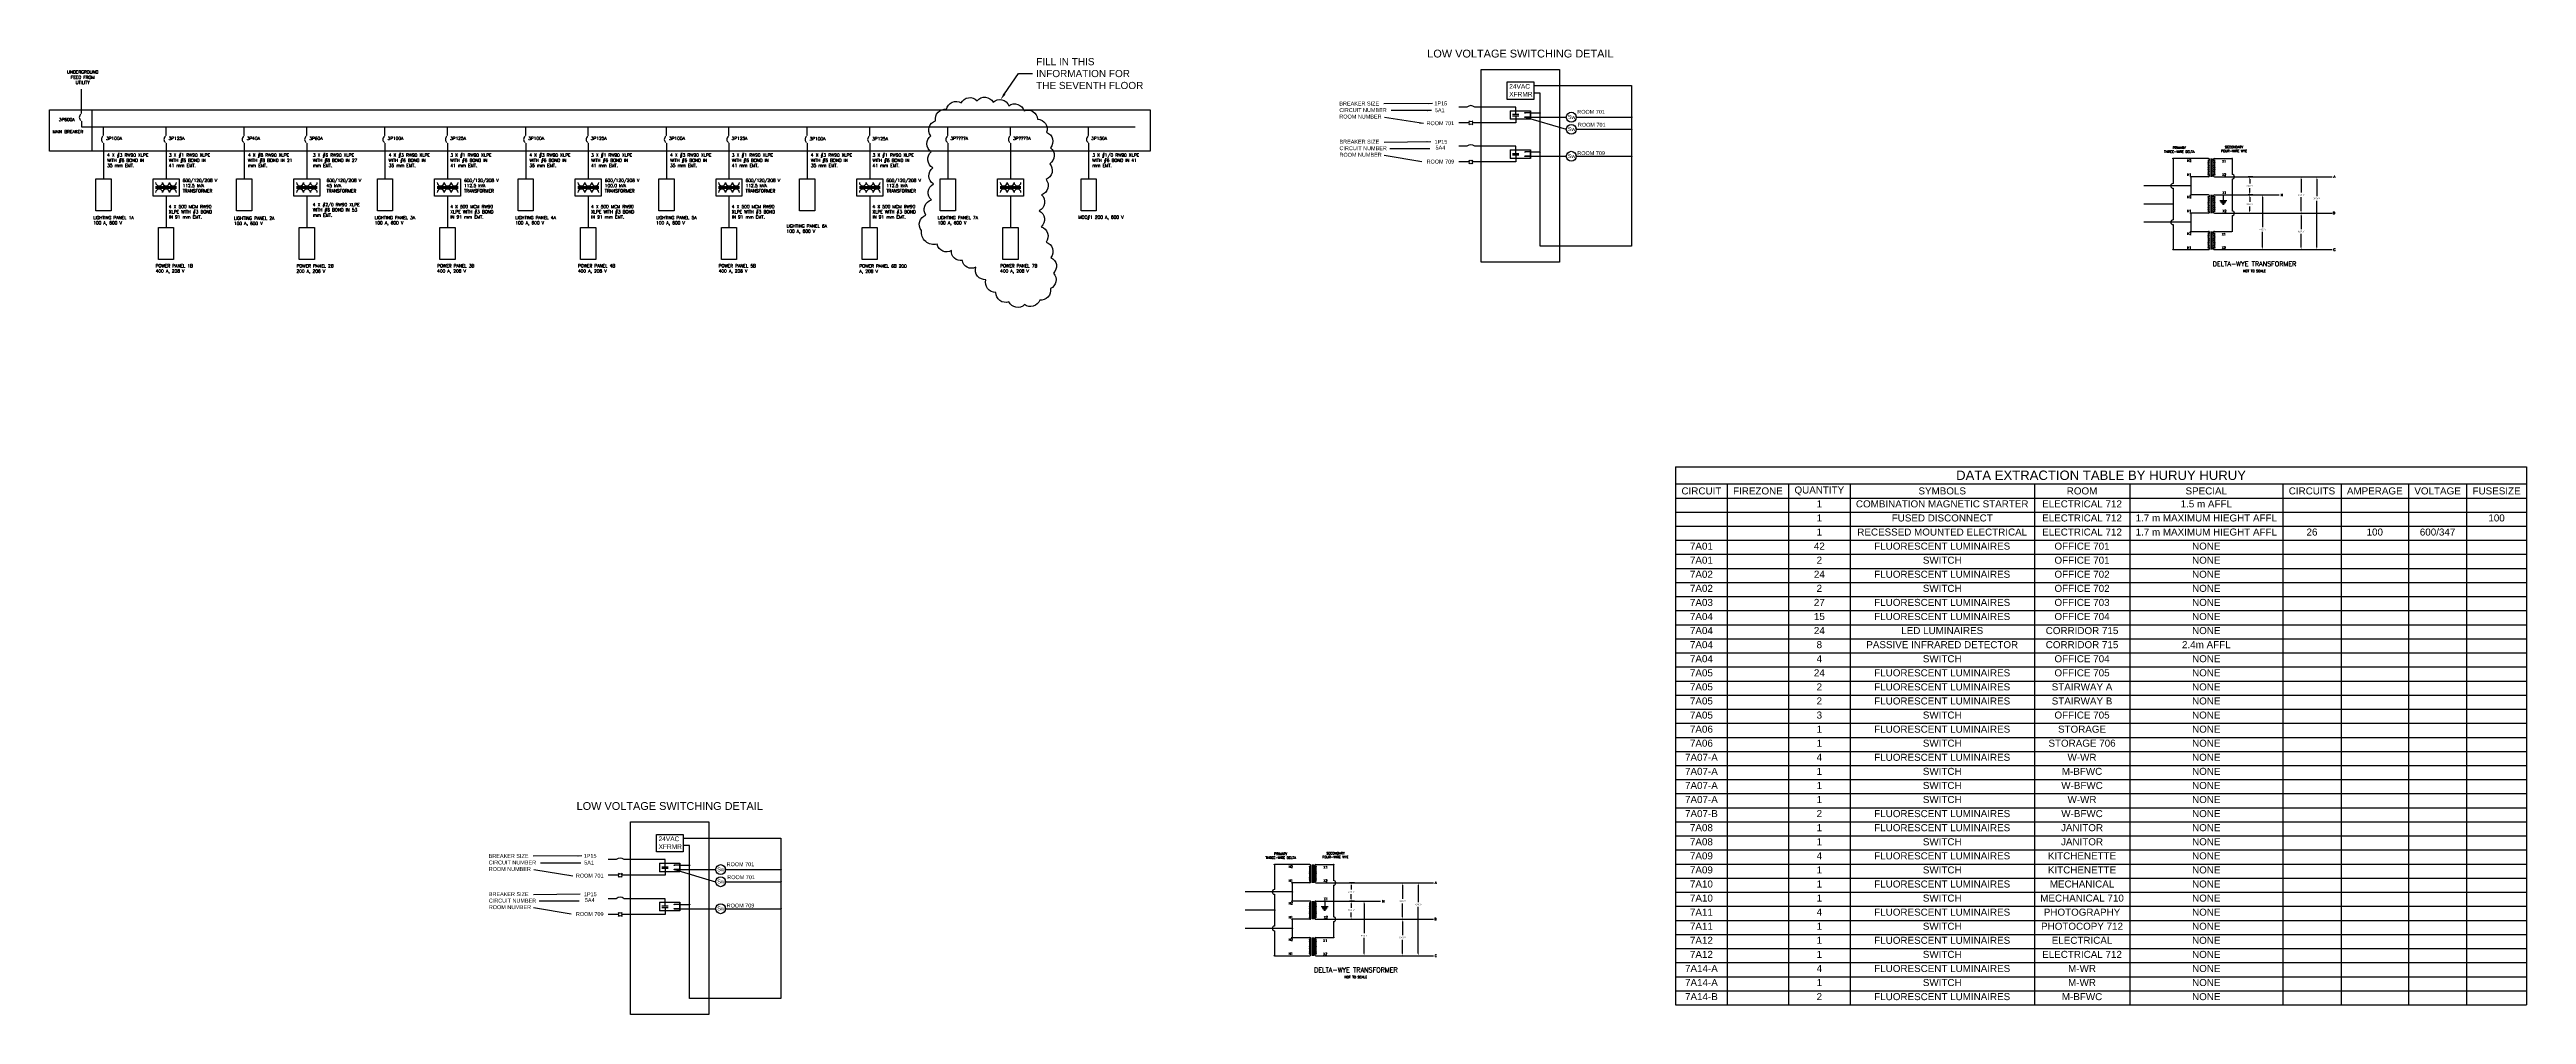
# Model space of a CAD drawing. Header units: millimetres. Extents: x 5414 to 278894, y 4264 to 146383.
# Drawn here: x 118144 to 276538, y 46718 to 108400 of the extents above; entities that cross this region are included whole.
import ezdxf
from ezdxf import colors
from ezdxf.entities.mleader import LeaderData, LeaderLine
from ezdxf.enums import TextEntityAlignment as Align
from ezdxf.math import Vec2, Vec3

# ---------------------------------------------------------------- set-up
doc = ezdxf.new("R2010")
doc.units = ezdxf.units.MM
doc.header["$PDMODE"] = 35
for name, color, linetype in [('E-SM-DIM-XFMR', 6, 'Continuous'), ('E-SM-DT-DIAG-FEED', 7, 'Continuous'), ('E-SM-DT-DIAG-FEED-TXT', 5, 'Continuous'), ('E-SM-TAB-DEXT', 7, 'Continuous'), ('E-SM-XFMR-DWG', 7, 'Continuous')]:
    doc.layers.add(name, color=color, linetype=linetype)
doc.styles.add('Arial', font='arial.ttf', dxfattribs={"height": 300})
doc.styles.add('ROMANS', font='ROMANS.shx', dxfattribs={"height": 2})
doc.styles.add('ROMANS 150', font='romans.shx', dxfattribs={"height": 150})
doc.styles.get("Standard").update_dxf_attribs({"font": 'arial.ttf'})
doc.dimstyles.get("Standard").update_dxf_attribs({"dimtxt": 0.18, "dimasz": 0.18, "dimexe": 0.18, "dimexo": 0.0625, "dimgap": 0.09, "dimtad": 0, "dimtih": 1, "dimtoh": 1, "dimdec": 4, "dimzin": 0, "dimdsep": 46, "dimtxsty": 'Standard', "dimcen": 0.09, "dimadec": 0, "dimazin": 0, "dimtfac": 1, "dimtdec": 4, "dimtofl": 0, "dimtmove": 0, "dimatfit": 3, "dimfxl": 1, "dimtolj": 1, "dimtzin": 0, "dimarcsym": 0})
doc.dimstyles.new('TRANSFORMER VALUES', dxfattribs={"dimscale": 100, "dimtxt": 1, "dimasz": 1.5, "dimexe": 1, "dimexo": 1, "dimgap": 1, "dimtad": 0, "dimtih": 1, "dimtoh": 1, "dimdec": 0, "dimzin": 0, "dimdsep": 46, "dimtxsty": 'Standard', "dimcen": 0.09, "dimclrd": 256, "dimclre": 256, "dimclrt": 256, "dimadec": 0, "dimazin": 0, "dimtfac": 1, "dimtdec": 0, "dimtofl": 0, "dimtmove": 0, "dimatfit": 3, "dimfxl": 1, "dimtolj": 1, "dimtzin": 0, "dimlwd": -1, "dimlwe": -1, "dimarcsym": 0})

msp = doc.modelspace()

# ---------------------------------------------------------------- texts
at = {"char_height": 500, "attachment_point": 8, "style": 'Arial'}
for insert in [(212201.6, 107885.2), (157804.3, 59785.6)]:
    msp.add_mtext_dynamic_manual_height_columns('LOW VOLTAGE SWITCHING DETAIL', width=18199.079, gutter_width=1500, heights=[0], dxfattribs=dict(at, insert=insert))
at = {"attachment_point": 1, "style": 'Arial'}
for s, insert, char_height, width in [('24VAC\\PXFRMR', (211487.7, 106194.6), 300, 14976.755), ('BREAKER SIZE\\PCIRCUIT NUMBER\\PROOM NUMBER', (200624.8, 105072.6), 250, 29436.888), ('1P15', (206703.8, 105082.1), 250, 1290.43), ('5A1', (206733.6, 104647.2), 250, 1857.562), ('ROOM 701', (215839.5, 104544.1), 250, 15776.915), ('ROOM 701', (206200.5, 103816.3), 250, 15776.915), ('Sw', (215240.6, 104216.4), 250, 455.756), ('Sw', (215240.6, 103441.4), 250, 455.756), ('ROOM 701', (215881.7, 103716.4), 250, 15776.915), ('BREAKER SIZE\\PCIRCUIT NUMBER\\PROOM NUMBER', (200633.7, 102634), 250, 29436.888), ('1P15', (206714.7, 102627), 250, 1290.43), ('5A4', (206774.9, 102253.9), 250, 2454.446), ('Sw', (215240.6, 101716.4), 250, 455.756), ('ROOM 709', (215842, 101905), 250, 15857.947), ('ROOM 709', (206202.9, 101361.2), 250, 15857.947), ('24VAC\\PXFRMR', (157090.4, 58095), 300, 14976.755), ('BREAKER SIZE\\PCIRCUIT NUMBER\\PROOM NUMBER', (146227.5, 56973), 250, 29436.888), ('ROOM 701', (151803.2, 55716.7), 250, 15776.915), ('1P15', (152306.5, 56982.5), 250, 1290.43), ('5A1', (152336.3, 56547.6), 250, 1857.562), ('Sw', (160843.2, 56116.8), 250, 455.756), ('ROOM 701', (161442.2, 56444.5), 250, 15776.915), ('ROOM 701', (161484.3, 55616.8), 250, 15776.915), ('BREAKER SIZE\\PCIRCUIT NUMBER\\PROOM NUMBER', (146236.3, 54534.4), 250, 29436.888), ('1P15', (152317.3, 54527.4), 250, 1290.43), ('5A4', (152377.6, 54154.3), 250, 2454.446), ('Sw', (160843.2, 55341.8), 250, 455.756), ('ROOM 709', (151805.6, 53261.6), 250, 15857.947), ('Sw', (160843.2, 53616.8), 250, 455.756), ('ROOM 709', (161444.6, 53805.3), 250, 15857.947)]:
    msp.add_mtext(s, dxfattribs=dict(at, insert=insert, char_height=char_height, width=width))
at = {"layer": 'E-SM-DT-DIAG-FEED-TXT', "style": 'ROMANS'}
for s, p in [('MAIN BREAKER', (118334, 103044.9)), ('3P600A', (118737, 103824.3)), ('3P100A', (121754.9, 102626.2)), ('3P125A', (125754.9, 102626.2)), ('3P40A', (130754.9, 102626.2)), ('3P60A', (134754.9, 102626.2)), ('3P100A', (139754.9, 102626.2)), ('3P125A', (143754.9, 102626.2)), ('3P100A', (148754.9, 102626.2)), ('3P125A', (152754.9, 102626.2)), ('3P100A', (157754.9, 102626.2)), ('3P125A', (161754.9, 102626.2)), ('3P100A', (166745.5, 102598.6)), ('3P125A', (170745.5, 102598.6)), ('3P????A', (175754.9, 102626.2)), ('3P????A', (179754.9, 102626.2)), ('3P150A', (184754.9, 102626.2))]:
    msp.add_text(s, height=200, dxfattribs=at).set_placement(p)
at = {"layer": 'E-SM-DT-DIAG-FEED-TXT', "char_height": 200, "style": 'ROMANS'}
for s, insert, width, attachment_point in [('UNDERGROUND FEED FROM UTILITY', (120263.4, 107061.5), 2410.081, 2), ('4 X #3 RW90 XLPE WITH #6 BOND IN 35 mm EMT.', (121831.9, 101754.2), 3060.029, 1), ('3 X #1 RW90 XLPE WITH #6 BOND IN 41 mm EMT.', (125776.4, 101754.2), 3060.029, 1), ('4 X #8 RW90 XLPE WITH #8 BOND IN 21 mm EMT.', (130831.9, 101754.2), 3198.356, 1), ('3 X #6 RW90 XLPE WITH #8 BOND IN 27 mm EMT.', (134983.8, 101754.2), 3241.314, 1), ('4 X #3 RW90 XLPE WITH #6 BOND IN 35 mm EMT.', (139831.9, 101754.2), 3060.029, 1), ('3 X #1 RW90 XLPE WITH #6 BOND IN 41 mm EMT.', (143776.4, 101754.2), 3060.029, 1), ('4 X #3 RW90 XLPE WITH #6 BOND IN 35 mm EMT.', (148831.9, 101754.2), 3060.029, 1), ('3 X #1 RW90 XLPE WITH #6 BOND IN 41 mm EMT.', (152776.4, 101754.2), 3060.029, 1), ('4 X #3 RW90 XLPE WITH #6 BOND IN 35 mm EMT.', (157831.9, 101754.2), 3060.029, 1), ('3 X #1 RW90 XLPE WITH #6 BOND IN 41 mm EMT.', (161776.4, 101754.2), 3060.029, 1), ('4 X #3 RW90 XLPE WITH #6 BOND IN 35 mm EMT.', (166831.9, 101754.2), 3060.029, 1), ('3 X #1 RW90 XLPE WITH #6 BOND IN 41 mm EMT.', (170776.4, 101754.2), 3060.029, 1), ('3 X #1/0 RW90 XLPE WITH #6 BOND IN 41 mm EMT.', (184831.9, 101754.2), 3346.445, 1), ('600/120/208 V 112.5 kVA TRANSFORMER', (126653.1, 100135.4), 2486.367, 1), ('600/120/208 V 45 kVA TRANSFORMER', (135860.4, 100135.4), 2570.084, 1), ('600/120/208 V 112.5 kVA TRANSFORMER', (144653.1, 100135.4), 2486.367, 1), ('600/120/208 V 100.0 kVA TRANSFORMER', (153653.1, 100135.4), 2486.367, 1), ('600/120/208 V 112.5 kVA TRANSFORMER', (162653.1, 100135.4), 2486.367, 1), ('600/120/208 V 112.5 kVA TRANSFORMER', (171653.1, 100135.4), 2486.367, 1), ('4 X 500 MCM RW90 XLPE WITH #3 BOND IN 91 mm EMT.', (125776.4, 98460.8), 3333.675, 1), ('4 X #2/0 RW90 XLPE WITH #6 BOND IN 53 mm EMT.', (134983.8, 98583.3), 3287.079, 1), ('4 X 500 MCM RW90 XLPE WITH #3 BOND IN 91 mm EMT.', (143776.4, 98460.8), 3333.675, 1), ('4 X 500 MCM RW90 XLPE WITH #3 BOND IN 91 mm EMT.', (152776.4, 98460.8), 3333.675, 1), ('4 X 500 MCM RW90 XLPE WITH #3 BOND IN 91 mm EMT.', (161776.4, 98460.8), 3333.675, 1), ('4 X 500 MCM RW90 XLPE WITH #3 BOND IN 91 mm EMT.', (170776.4, 98460.8), 3333.675, 1), ('LIGHTING PANEL 1A 100 A, 600 V', (120936, 97756.3), 3148.056, 1), ('LIGHTING PANEL 2A 100 A, 600 V', (129936, 97722), 2998.848, 1), ('LIGHTING PANEL 3A 100 A, 600 V', (138936, 97756.3), 3148.056, 1), ('LIGHTING PANEL 4A 100 A, 600 V', (147936, 97756.3), 3148.056, 1), ('LIGHTING PANEL 5A 100 A, 600 V', (156936, 97756.3), 3148.056, 1), ('LIGHTING PANEL 6A 100 A, 600 V', (165272, 97220.8), 3436.022, 1), ('LIGHTING PANEL 7A 100 A, 600 V', (174936, 97756.3), 3148.056, 1), ('MCC#1 200 A, 600 V', (183936, 97784.2), 3742.922, 1), ('POWER PANEL 1B 400 A, 208 V', (124936, 94676.2), 3124.344, 1), ('POWER PANEL 2B 200 A, 208 V', (133936, 94668.8), 2906.495, 1), ('POWER PANEL 3B 400 A, 208 V', (142936, 94676.2), 3124.344, 1), ('POWER PANEL 4B 400 A, 208 V', (151936, 94676.2), 3124.344, 1), ('POWER PANEL 5B 400 A, 208 V', (160936, 94676.2), 3124.344, 1), ('POWER PANEL 6B 200 A, 208 V', (169936, 94660.2), 3413.358, 1), ('POWER PANEL 7B 400 A, 208 V', (178936, 94676.2), 3124.344, 1)]:
    msp.add_mtext(s, dxfattribs=dict(at, insert=insert, width=width, attachment_point=attachment_point))
at = {"layer": 'E-SM-TAB-DEXT'}
for s, insert, char_height, width, attachment_point in [('DATA EXTRACTION TABLE BY HURUY HURUY ', (249333, 81182.2), 600, 54110.198, 5), ('CIRCUIT', (223777.6, 80182.2), 450, 2999.284, 5), ('FIREZONE', (227391.3, 80182.2), 450, 3628.24, 5), ('QUANTITY', (231319.6, 80182.2), 450, 3628.24, 5), ('1', (231319.6, 79582.2), 450, 3628.24, 2), ('COMBINATION MAGNETIC STARTER', (239177, 79582.2), 450, 11486.664, 2), ('SYMBOLS', (239177, 80182.2), 450, 11486.664, 5), ('ELECTRICAL 712', (248118, 79582.2), 450, 5795.362, 2), ('ROOM', (248118, 80182.2), 450, 5795.362, 5), ('1.5 m AFFL', (256063.9, 79582.2), 450, 9496.351, 2), ('SPECIAL', (256063.9, 80182.2), 450, 9496.351, 5), ('CIRCUITS', (262821.4, 80182.2), 450, 3418.588, 5), ('AMPERAGE', (266837.7, 80182.2), 450, 4014.086, 5), ('VOLTAGE', (270854.5, 80182.2), 450, 3419.509, 5), ('FUSESIZE', (274626.2, 80182.2), 450, 3523.874, 5), ('1', (231319.6, 78682.2), 450, 3628.24, 2), ('1', (231319.6, 77782.2), 450, 3628.24, 2), ('RECESSED MOUNTED ELECTRICAL', (239177, 77782.2), 450, 11486.664, 2), ('FUSED DISCONNECT', (239177, 78682.2), 450, 11486.664, 2), ('ELECTRICAL 712', (248118, 78682.2), 450, 5795.362, 2), ('ELECTRICAL 712', (248118, 77782.2), 450, 5795.362, 2), ('1.7 m MAXIMUM HIEGHT AFFL', (256063.9, 78682.2), 450, 9496.351, 2), ('1.7 m MAXIMUM HIEGHT AFFL', (256063.9, 77782.2), 450, 9496.351, 2), ('26', (262821.4, 77782.2), 450, 3418.588, 2), ('100', (266837.7, 77782.2), 450, 4014.086, 2), ('600/347', (270854.5, 77782.2), 450, 3419.509, 2), ('100', (274626.2, 78682.2), 450, 3523.874, 2), ('7A01', (223777.6, 76882.2), 450, 2999.284, 2), ('42', (231319.6, 76882.2), 450, 3628.24, 2), ('FLUORESCENT LUMINAIRES', (239177, 76882.2), 450, 11486.664, 2), ('OFFICE 701', (248118, 76882.2), 450, 5795.362, 2), ('NONE', (256063.9, 76882.2), 450, 9496.351, 2), ('7A01', (223777.6, 75982.2), 450, 2999.284, 2), ('7A02', (223777.6, 75082.2), 450, 2999.284, 2), ('24', (231319.6, 75082.2), 450, 3628.24, 2), ('2', (231319.6, 75982.2), 450, 3628.24, 2), ('FLUORESCENT LUMINAIRES', (239177, 75082.2), 450, 11486.664, 2), ('SWITCH', (239177, 75982.2), 450, 11486.664, 2), ('OFFICE 701', (248118, 75982.2), 450, 5795.362, 2), ('OFFICE 702', (248118, 75082.2), 450, 5795.362, 2), ('NONE', (256063.9, 75982.2), 450, 9496.351, 2), ('NONE', (256063.9, 75082.2), 450, 9496.351, 2), ('7A02', (223777.6, 74182.2), 450, 2999.284, 2), ('7A03', (223777.6, 73282.2), 450, 2999.284, 2), ('27', (231319.6, 73282.2), 450, 3628.24, 2), ('2', (231319.6, 74182.2), 450, 3628.24, 2), ('FLUORESCENT LUMINAIRES', (239177, 73282.2), 450, 11486.664, 2), ('SWITCH', (239177, 74182.2), 450, 11486.664, 2), ('OFFICE 702', (248118, 74182.2), 450, 5795.362, 2), ('OFFICE 703', (248118, 73282.2), 450, 5795.362, 2), ('NONE', (256063.9, 74182.2), 450, 9496.351, 2), ('NONE', (256063.9, 73282.2), 450, 9496.351, 2), ('7A04', (223777.6, 72382.2), 450, 2999.284, 2), ('7A04', (223777.6, 71482.2), 450, 2999.284, 2), ('24', (231319.6, 71482.2), 450, 3628.24, 2), ('15', (231319.6, 72382.2), 450, 3628.24, 2), ('FLUORESCENT LUMINAIRES', (239177, 72382.2), 450, 11486.664, 2), ('LED LUMINAIRES', (239177, 71482.2), 450, 11486.664, 2), ('CORRIDOR 715', (248118, 71482.2), 450, 5795.362, 2), ('OFFICE 704', (248118, 72382.2), 450, 5795.362, 2), ('NONE', (256063.9, 72382.2), 450, 9496.351, 2), ('NONE', (256063.9, 71482.2), 450, 9496.351, 2), ('7A04', (223777.6, 70582.2), 450, 2999.284, 2), ('8', (231319.6, 70582.2), 450, 3628.24, 2), ('PASSIVE INFRARED DETECTOR', (239177, 70582.2), 450, 11486.664, 2), ('CORRIDOR 715', (248118, 70582.2), 450, 5795.362, 2), ('2.4m AFFL', (256063.9, 70582.2), 450, 9496.351, 2), ('7A04', (223777.6, 69682.2), 450, 2999.284, 2), ('7A05', (223777.6, 68782.2), 450, 2999.284, 2), ('24', (231319.6, 68782.2), 450, 3628.24, 2), ('4', (231319.6, 69682.2), 450, 3628.24, 2), ('FLUORESCENT LUMINAIRES', (239177, 68782.2), 450, 11486.664, 2), ('SWITCH', (239177, 69682.2), 450, 11486.664, 2), ('OFFICE 704', (248118, 69682.2), 450, 5795.362, 2), ('OFFICE 705', (248118, 68782.2), 450, 5795.362, 2), ('NONE', (256063.9, 69682.2), 450, 9496.351, 2), ('NONE', (256063.9, 68782.2), 450, 9496.351, 2), ('7A05', (223777.6, 67882.2), 450, 2999.284, 2), ('7A05', (223777.6, 66982.2), 450, 2999.284, 2), ('2', (231319.6, 67882.2), 450, 3628.24, 2), ('2', (231319.6, 66982.2), 450, 3628.24, 2), ('FLUORESCENT LUMINAIRES', (239177, 67882.2), 450, 11486.664, 2), ('FLUORESCENT LUMINAIRES', (239177, 66982.2), 450, 11486.664, 2), ('STAIRWAY A', (248118, 67882.2), 450, 5795.362, 2), ('STAIRWAY B', (248118, 66982.2), 450, 5795.362, 2), ('NONE', (256063.9, 67882.2), 450, 9496.351, 2), ('NONE', (256063.9, 66982.2), 450, 9496.351, 2), ('7A05', (223777.6, 66082.2), 450, 2999.284, 2), ('7A06', (223777.6, 65182.2), 450, 2999.284, 2), ('3', (231319.6, 66082.2), 450, 3628.24, 2), ('1', (231319.6, 65182.2), 450, 3628.24, 2), ('FLUORESCENT LUMINAIRES', (239177, 65182.2), 450, 11486.664, 2), ('SWITCH', (239177, 66082.2), 450, 11486.664, 2), ('OFFICE 705', (248118, 66082.2), 450, 5795.362, 2), ('STORAGE', (248118, 65182.2), 450, 5795.362, 2), ('NONE', (256063.9, 66082.2), 450, 9496.351, 2), ('NONE', (256063.9, 65182.2), 450, 9496.351, 2), ('7A07-A', (223777.6, 63382.2), 450, 2999.284, 2), ('7A06', (223777.6, 64282.2), 450, 2999.284, 2), ('4', (231319.6, 63382.2), 450, 3628.24, 2), ('1', (231319.6, 64282.2), 450, 3628.24, 2), ('FLUORESCENT LUMINAIRES', (239177, 63382.2), 450, 11486.664, 2), ('SWITCH', (239177, 64282.2), 450, 11486.664, 2), ('STORAGE 706', (248118, 64282.2), 450, 5795.362, 2), ('W-WR', (248118, 63382.2), 450, 5795.362, 2), ('NONE', (256063.9, 64282.2), 450, 9496.351, 2), ('NONE', (256063.9, 63382.2), 450, 9496.351, 2), ('7A07-A', (223777.6, 62482.2), 450, 2999.284, 2), ('1', (231319.6, 62482.2), 450, 3628.24, 2), ('SWITCH', (239177, 62482.2), 450, 11486.664, 2), ('M-BFWC', (248118, 62482.2), 450, 5795.362, 2), ('NONE', (256063.9, 62482.2), 450, 9496.351, 2), ('7A07-A', (223777.6, 61582.2), 450, 2999.284, 2), ('7A07-A', (223777.6, 60682.2), 450, 2999.284, 2), ('1', (231319.6, 61582.2), 450, 3628.24, 2), ('1', (231319.6, 60682.2), 450, 3628.24, 2), ('SWITCH', (239177, 61582.2), 450, 11486.664, 2), ('SWITCH', (239177, 60682.2), 450, 11486.664, 2), ('W-BFWC', (248118, 61582.2), 450, 5795.362, 2), ('W-WR', (248118, 60682.2), 450, 5795.362, 2), ('NONE', (256063.9, 61582.2), 450, 9496.351, 2), ('NONE', (256063.9, 60682.2), 450, 9496.351, 2), ('7A07-B', (223777.6, 59782.2), 450, 2999.284, 2), ('7A08', (223777.6, 58882.2), 450, 2999.284, 2), ('2', (231319.6, 59782.2), 450, 3628.24, 2), ('1', (231319.6, 58882.2), 450, 3628.24, 2), ('FLUORESCENT LUMINAIRES', (239177, 59782.2), 450, 11486.664, 2), ('FLUORESCENT LUMINAIRES', (239177, 58882.2), 450, 11486.664, 2), ('JANITOR', (248118, 58882.2), 450, 5795.362, 2), ('W-BFWC', (248118, 59782.2), 450, 5795.362, 2), ('NONE', (256063.9, 59782.2), 450, 9496.351, 2), ('NONE', (256063.9, 58882.2), 450, 9496.351, 2), ('7A08', (223777.6, 57982.2), 450, 2999.284, 2), ('7A09', (223777.6, 57082.2), 450, 2999.284, 2), ('4', (231319.6, 57082.2), 450, 3628.24, 2), ('1', (231319.6, 57982.2), 450, 3628.24, 2), ('FLUORESCENT LUMINAIRES', (239177, 57082.2), 450, 11486.664, 2), ('SWITCH', (239177, 57982.2), 450, 11486.664, 2), ('KITCHENETTE', (248118, 57082.2), 450, 5795.362, 2), ('JANITOR', (248118, 57982.2), 450, 5795.362, 2), ('NONE', (256063.9, 57982.2), 450, 9496.351, 2), ('NONE', (256063.9, 57082.2), 450, 9496.351, 2), ('7A09', (223777.6, 56182.2), 450, 2999.284, 2), ('1', (231319.6, 56182.2), 450, 3628.24, 2), ('SWITCH', (239177, 56182.2), 450, 11486.664, 2), ('KITCHENETTE', (248118, 56182.2), 450, 5795.362, 2), ('NONE', (256063.9, 56182.2), 450, 9496.351, 2), ('7A10', (223777.6, 55282.2), 450, 2999.284, 2), ('7A10', (223777.6, 54382.2), 450, 2999.284, 2), ('1', (231319.6, 55282.2), 450, 3628.24, 2), ('1', (231319.6, 54382.2), 450, 3628.24, 2), ('FLUORESCENT LUMINAIRES', (239177, 55282.2), 450, 11486.664, 2), ('SWITCH', (239177, 54382.2), 450, 11486.664, 2), ('MECHANICAL 710', (248118, 54382.2), 450, 5795.362, 2), ('MECHANICAL', (248118, 55282.2), 450, 5795.362, 2), ('NONE', (256063.9, 55282.2), 450, 9496.351, 2), ('NONE', (256063.9, 54382.2), 450, 9496.351, 2), ('7A11', (223777.6, 53482.2), 450, 2999.284, 2), ('7A11', (223777.6, 52582.2), 450, 2999.284, 2), ('4', (231319.6, 53482.2), 450, 3628.24, 2), ('1', (231319.6, 52582.2), 450, 3628.24, 2), ('FLUORESCENT LUMINAIRES', (239177, 53482.2), 450, 11486.664, 2), ('SWITCH', (239177, 52582.2), 450, 11486.664, 2), ('PHOTOCOPY 712', (248118, 52582.2), 450, 5795.362, 2), ('PHOTOGRAPHY', (248118, 53482.2), 450, 5795.362, 2), ('NONE', (256063.9, 53482.2), 450, 9496.351, 2), ('NONE', (256063.9, 52582.2), 450, 9496.351, 2), ('7A12', (223777.6, 51682.2), 450, 2999.284, 2), ('7A12', (223777.6, 50782.2), 450, 2999.284, 2), ('1', (231319.6, 51682.2), 450, 3628.24, 2), ('1', (231319.6, 50782.2), 450, 3628.24, 2), ('FLUORESCENT LUMINAIRES', (239177, 51682.2), 450, 11486.664, 2), ('SWITCH', (239177, 50782.2), 450, 11486.664, 2), ('ELECTRICAL 712', (248118, 50782.2), 450, 5795.362, 2), ('ELECTRICAL', (248118, 51682.2), 450, 5795.362, 2), ('NONE', (256063.9, 51682.2), 450, 9496.351, 2), ('NONE', (256063.9, 50782.2), 450, 9496.351, 2), ('7A14-A', (223777.6, 49882.2), 450, 2999.284, 2), ('4', (231319.6, 49882.2), 450, 3628.24, 2), ('FLUORESCENT LUMINAIRES', (239177, 49882.2), 450, 11486.664, 2), ('M-WR', (248118, 49882.2), 450, 5795.362, 2), ('NONE', (256063.9, 49882.2), 450, 9496.351, 2), ('7A14-A', (223777.6, 48982.2), 450, 2999.284, 2), ('7A14-B', (223777.6, 48082.2), 450, 2999.284, 2), ('2', (231319.6, 48082.2), 450, 3628.24, 2), ('1', (231319.6, 48982.2), 450, 3628.24, 2), ('FLUORESCENT LUMINAIRES', (239177, 48082.2), 450, 11486.664, 2), ('SWITCH', (239177, 48982.2), 450, 11486.664, 2), ('M-BFWC', (248118, 48082.2), 450, 5795.362, 2), ('M-WR', (248118, 48982.2), 450, 5795.362, 2), ('NONE', (256063.9, 48982.2), 450, 9496.351, 2), ('NONE', (256063.9, 48082.2), 450, 9496.351, 2)]:
    msp.add_mtext(s, dxfattribs=dict(at, insert=insert, char_height=char_height, width=width, attachment_point=attachment_point))
at = {"layer": 'E-SM-XFMR-DWG', "style": 'ROMANS 150'}
for s, height, p in [('H2', 150.38, (254841.1, 101224.7)), ('H1', 150.38, (254841.1, 100329.9)), ('X1', 150.38, (257075.9, 101187)), ('X2', 150.38, (257075.9, 100329)), ('A', 150.4, (264194.7, 100206.8)), ('H2', 150.38, (254841.1, 98893.8)), ('X1', 150.38, (257094.7, 99171.6)), ('N', 150.4, (260828.8, 99018.4)), ('H1', 150.38, (254841.1, 97999.1)), ('H2', 150.38, (254841.1, 96563)), ('X1', 150.38, (257057.1, 96506.6)), ('X2', 150.38, (257094.7, 97998.6)), ('B', 150.4, (264158, 97876.6)), ('H1', 150.38, (254841.1, 95668.3)), ('X2', 150.38, (257057.1, 95654.4)), ('C', 150.4, (264187, 95529.3)), ('H2', 150.38, (197379.2, 56085.8)), ('X1', 150.38, (199614, 56048.1)), ('H1', 150.38, (197379.2, 55191)), ('H2', 150.38, (197379.2, 53755)), ('X2', 150.38, (199614, 55190.1)), ('X1', 150.38, (199632.8, 54032.8)), ('N', 150.4, (203366.9, 53879.5)), ('A', 150.4, (206732.8, 55067.9)), ('H1', 150.38, (197379.2, 52860.2)), ('X2', 150.38, (199632.8, 52859.7)), ('B', 150.4, (206696.1, 52737.7)), ('H2', 150.38, (197379.2, 51424.1)), ('X1', 150.38, (199595.2, 51367.7)), ('H1', 150.38, (197379.2, 50529.4)), ('X2', 150.38, (199595.2, 50515.6)), ('C', 150.4, (206725.1, 50390.4))]:
    msp.add_text(s, height=height, dxfattribs=at).set_placement(p)
for s, height, p in [('DELTA-WYE TRANSFORMER', 300, (259145.3, 94848.5)), ('NOT TO SCALE', 150, (259144, 94317.5)), ('DELTA-WYE TRANSFORMER', 300, (201683.4, 49709.6)), ('NOT TO SCALE', 150, (201682.1, 49178.6))]:
    msp.add_text(s, height=height, dxfattribs=at).set_placement(p, align=Align.TOP_CENTER)
at = {"layer": 'E-SM-XFMR-DWG', "char_height": 150, "attachment_point": 2, "style": 'ROMANS 150'}
for s, width, insert in [('PRIMARY\\PTHREE-WIRE DELTA', 5100.515, (254338.8, 102198.9)), ('SECONDARY\\PFOUR-WIRE WYE', 4775.594, (257843.3, 102239.1)), ('PRIMARY\\PTHREE-WIRE DELTA', 5100.515, (196876.9, 57060)), ('SECONDARY\\PFOUR-WIRE WYE', 4775.594, (200381.4, 57100.2))]:
    msp.add_mtext_dynamic_manual_height_columns(s, width=width, gutter_width=750, heights=[0], dxfattribs=dict(at, insert=insert))

# ---------------------------------------------------------------- blocks, each defined once
blk = doc.blocks.new('*D47')
at = {"layer": 'Defpoints', "color": 0, "transparency": 16777216}
for p in [(201378, 53965), (201683, 55131), (201683, 53965)]:
    blk.add_point(p, dxfattribs=at)
at = {"layer": 'E-SM-DIM-XFMR', "transparency": 16777216}
for p, q in [((201583, 55131), (201278, 55131)), ((201583, 53965), (201278, 53965)), ((201378, 54981), (201378, 54698)), ((201378, 54115), (201378, 54398))]:
    blk.add_line(p, q, dxfattribs=at)
for points in [[(201353, 54981), (201403, 54981), (201378, 55131)], [(201353, 54115), (201403, 54115), (201378, 53965)]]:
    blk.add_solid(points, dxfattribs=at)
at = {"layer": 'E-SM-DIM-XFMR', "transparency": 16777216, "insert": (201378, 54548), "char_height": 100, "attachment_point": 5}
blk.add_mtext('\\A1;XXX V', dxfattribs=at)
blk = doc.blocks.new('*D48')
at = {"layer": 'Defpoints', "color": 0, "transparency": 16777216}
for p in [(201683, 53965), (201378, 52800), (201378, 52800)]:
    blk.add_point(p, dxfattribs=at)
at = {"layer": 'E-SM-DIM-XFMR', "transparency": 16777216}
for p, q in [((201583, 53965), (201278, 53965)), ((201378, 53815), (201378, 53533)), ((201378, 52950), (201378, 53233)), ((201478, 52800), (201478, 52800))]:
    blk.add_line(p, q, dxfattribs=at)
for points in [[(201353, 53815), (201403, 53815), (201378, 53965)], [(201353, 52950), (201403, 52950), (201378, 52800)]]:
    blk.add_solid(points, dxfattribs=at)
at = {"layer": 'E-SM-DIM-XFMR', "transparency": 16777216, "insert": (201378, 53383), "char_height": 100, "attachment_point": 5}
blk.add_mtext('\\A1;XXX V', dxfattribs=at)
blk = doc.blocks.new('*D49')
at = {"layer": 'Defpoints', "color": 0, "transparency": 16777216}
for p in [(202205, 53965), (202205, 50469), (202205, 50469)]:
    blk.add_point(p, dxfattribs=at)
at = {"layer": 'E-SM-DIM-XFMR', "transparency": 16777216}
for p, q in [((202205, 53815), (202205, 51906)), ((202205, 50619), (202205, 51606))]:
    blk.add_line(p, q, dxfattribs=at)
for points in [[(202180, 53815), (202230, 53815), (202205, 53965)], [(202180, 50619), (202230, 50619), (202205, 50469)]]:
    blk.add_solid(points, dxfattribs=at)
at = {"layer": 'E-SM-DIM-XFMR', "transparency": 16777216, "insert": (202205, 51756), "char_height": 100, "attachment_point": 5}
blk.add_mtext('\\A1;XXX V', dxfattribs=at)
blk = doc.blocks.new('*D45')
at = {"layer": 'Defpoints', "color": 0, "transparency": 16777216}
for p in [(204664, 55131), (204664, 52800), (204664, 52800)]:
    blk.add_point(p, dxfattribs=at)
at = {"layer": 'E-SM-DIM-XFMR', "transparency": 16777216}
for p, q in [((204664, 54981), (204664, 54116)), ((204764, 55131), (204764, 55131)), ((204664, 52950), (204664, 53815)), ((204764, 52800), (204764, 52800))]:
    blk.add_line(p, q, dxfattribs=at)
for points in [[(204639, 54981), (204689, 54981), (204664, 55131)], [(204639, 52950), (204689, 52950), (204664, 52800)]]:
    blk.add_solid(points, dxfattribs=at)
at = {"layer": 'E-SM-DIM-XFMR', "transparency": 16777216, "insert": (204664, 53965), "char_height": 100, "attachment_point": 5}
blk.add_mtext('\\A1;XXX V', dxfattribs=at)
blk = doc.blocks.new('*D46')
at = {"layer": 'Defpoints', "color": 0, "transparency": 16777216}
for p in [(204664, 52800), (204664, 50469), (204664, 50469)]:
    blk.add_point(p, dxfattribs=at)
at = {"layer": 'E-SM-DIM-XFMR', "transparency": 16777216}
for p, q in [((204664, 52650), (204664, 51785)), ((204764, 52800), (204764, 52800)), ((204664, 50619), (204664, 51485)), ((204764, 50469), (204764, 50469))]:
    blk.add_line(p, q, dxfattribs=at)
for points in [[(204639, 52650), (204689, 52650), (204664, 52800)], [(204639, 50619), (204689, 50619), (204664, 50469)]]:
    blk.add_solid(points, dxfattribs=at)
at = {"layer": 'E-SM-DIM-XFMR', "transparency": 16777216, "insert": (204664, 51635), "char_height": 100, "attachment_point": 5}
blk.add_mtext('\\A1;XXX V', dxfattribs=at)
blk = doc.blocks.new('*D50')
at = {"layer": 'Defpoints', "color": 0, "transparency": 16777216}
for p in [(205672, 55131), (205672, 50469), (205672, 50469)]:
    blk.add_point(p, dxfattribs=at)
at = {"layer": 'E-SM-DIM-XFMR', "transparency": 16777216}
for p, q in [((205672, 54981), (205672, 53891)), ((205672, 50619), (205672, 53591))]:
    blk.add_line(p, q, dxfattribs=at)
for points in [[(205647, 54981), (205697, 54981), (205672, 55131)], [(205647, 50619), (205697, 50619), (205672, 50469)]]:
    blk.add_solid(points, dxfattribs=at)
at = {"layer": 'E-SM-DIM-XFMR', "transparency": 16777216, "insert": (205672, 53741), "char_height": 100, "attachment_point": 5}
blk.add_mtext('\\A1;XXX V', dxfattribs=at)
blk = doc.blocks.new('CEILING SURFACE INCANDESCENT')
for p, q in [((174, 424), (219, 379)), ((219, 219), (174, 174)), ((424, 424), (378, 379)), ((378, 219), (424, 174))]:
    blk.add_line(p, q)
blk.add_circle((299, 299), 113)
blk = doc.blocks.new('*D73')
at = {"layer": 'Defpoints', "color": 0, "transparency": 16777216}
for p in [(259145, 100270), (258840, 99104), (259145, 99104)]:
    blk.add_point(p, dxfattribs=at)
at = {"layer": 'E-SM-DIM-XFMR', "transparency": 16777216}
for p, q in [((259045, 100270), (258740, 100270)), ((258840, 100120), (258840, 99837)), ((259045, 99104), (258740, 99104)), ((258840, 99254), (258840, 99537))]:
    blk.add_line(p, q, dxfattribs=at)
for points in [[(258815, 100120), (258865, 100120), (258840, 100270)], [(258815, 99254), (258865, 99254), (258840, 99104)]]:
    blk.add_solid(points, dxfattribs=at)
at = {"layer": 'E-SM-DIM-XFMR', "transparency": 16777216, "insert": (258840, 99687), "char_height": 100, "attachment_point": 5}
blk.add_mtext('\\A1;XXX V', dxfattribs=at)
blk = doc.blocks.new('*D74')
at = {"layer": 'Defpoints', "color": 0, "transparency": 16777216}
for p in [(259145, 99104), (258840, 97939), (258840, 97939)]:
    blk.add_point(p, dxfattribs=at)
at = {"layer": 'E-SM-DIM-XFMR', "transparency": 16777216}
for p, q in [((259045, 99104), (258740, 99104)), ((258840, 98954), (258840, 98672)), ((258840, 98089), (258840, 98372))]:
    blk.add_line(p, q, dxfattribs=at)
for points in [[(258815, 98954), (258865, 98954), (258840, 99104)], [(258815, 98089), (258865, 98089), (258840, 97939)]]:
    blk.add_solid(points, dxfattribs=at)
at = {"layer": 'E-SM-DIM-XFMR', "transparency": 16777216, "insert": (258840, 98522), "char_height": 100, "attachment_point": 5}
blk.add_mtext('\\A1;XXX V', dxfattribs=at)
blk = doc.blocks.new('*D77')
at = {"layer": 'Defpoints', "color": 0, "transparency": 16777216}
for p in [(259667, 99104), (259667, 95608), (259667, 95608)]:
    blk.add_point(p, dxfattribs=at)
at = {"layer": 'E-SM-DIM-XFMR', "transparency": 16777216}
for p, q in [((259667, 98954), (259667, 97045)), ((259667, 95758), (259667, 96745))]:
    blk.add_line(p, q, dxfattribs=at)
for points in [[(259642, 98954), (259692, 98954), (259667, 99104)], [(259642, 95758), (259692, 95758), (259667, 95608)]]:
    blk.add_solid(points, dxfattribs=at)
at = {"layer": 'E-SM-DIM-XFMR', "transparency": 16777216, "insert": (259667, 96895), "char_height": 100, "attachment_point": 5}
blk.add_mtext('\\A1;XXX V', dxfattribs=at)
blk = doc.blocks.new('*D75')
at = {"layer": 'Defpoints', "color": 0, "transparency": 16777216}
for p in [(262126, 100270), (262126, 97939), (262126, 97939)]:
    blk.add_point(p, dxfattribs=at)
at = {"layer": 'E-SM-DIM-XFMR', "transparency": 16777216}
for p, q in [((262126, 100120), (262126, 99254)), ((262126, 98089), (262126, 98954))]:
    blk.add_line(p, q, dxfattribs=at)
for points in [[(262101, 100120), (262151, 100120), (262126, 100270)], [(262101, 98089), (262151, 98089), (262126, 97939)]]:
    blk.add_solid(points, dxfattribs=at)
at = {"layer": 'E-SM-DIM-XFMR', "transparency": 16777216, "insert": (262126, 99104), "char_height": 100, "attachment_point": 5}
blk.add_mtext('\\A1;XXX V', dxfattribs=at)
blk = doc.blocks.new('*D76')
at = {"layer": 'Defpoints', "color": 0, "transparency": 16777216}
for p in [(262126, 97939), (262126, 95608), (262126, 95608)]:
    blk.add_point(p, dxfattribs=at)
at = {"layer": 'E-SM-DIM-XFMR', "transparency": 16777216}
for p, q in [((262126, 97789), (262126, 96924)), ((262126, 95758), (262126, 96624))]:
    blk.add_line(p, q, dxfattribs=at)
for points in [[(262101, 97789), (262151, 97789), (262126, 97939)], [(262101, 95758), (262151, 95758), (262126, 95608)]]:
    blk.add_solid(points, dxfattribs=at)
at = {"layer": 'E-SM-DIM-XFMR', "transparency": 16777216, "insert": (262126, 96774), "char_height": 100, "attachment_point": 5}
blk.add_mtext('\\A1;XXX V', dxfattribs=at)
blk = doc.blocks.new('*D78')
at = {"layer": 'Defpoints', "color": 0, "transparency": 16777216}
for p in [(263134, 100270), (263134, 95608), (263134, 95608)]:
    blk.add_point(p, dxfattribs=at)
at = {"layer": 'E-SM-DIM-XFMR', "transparency": 16777216}
for p, q in [((263134, 100120), (263134, 99030)), ((263134, 95758), (263134, 98730))]:
    blk.add_line(p, q, dxfattribs=at)
for points in [[(263109, 100120), (263159, 100120), (263134, 100270)], [(263109, 95758), (263159, 95758), (263134, 95608)]]:
    blk.add_solid(points, dxfattribs=at)
at = {"layer": 'E-SM-DIM-XFMR', "transparency": 16777216, "insert": (263134, 98880), "char_height": 100, "attachment_point": 5}
blk.add_mtext('\\A1;XXX V', dxfattribs=at)

# ---------------------------------------------------------------- dimensions: what is measured, and where the dimension line sits
at = {"layer": 'E-SM-DIM-XFMR'}
for base, p1, p2, picture, middle in [((258840.1, 99104.4), (259145.1, 100269.8), (259145.1, 99104.4), '*D73', (258840.1, 99687.1)), ((263133.9, 95608.1), (263133.9, 100269.8), (263133.9, 95608.1), '*D78', (263133.9, 98880.2)), ((258840.1, 97939), (259145.1, 99104.4), (258840.1, 97939), '*D74', (258840.1, 98521.7)), ((259667.2, 95608.1), (259667.2, 99104.4), (259667.2, 95608.1), '*D77', (259667.2, 96895.2)), ((201378.2, 53965.5), (201683.2, 55130.9), (201683.2, 53965.5), '*D47', (201378.2, 54548.2)), ((201378.2, 52800.1), (201683.2, 53965.5), (201378.2, 52800.1), '*D48', (201378.2, 53382.8)), ((202205.3, 50469.3), (202205.3, 53965.5), (202205.3, 50469.3), '*D49', (202205.3, 51756.4)), ((205672, 50469.3), (205672, 55130.9), (205672, 50469.3), '*D50', (205672, 53741.3))]:
    dim = msp.add_linear_dim(base=base, p1=p1, p2=p2, angle=90, text='XXX V', dimstyle='TRANSFORMER VALUES', dxfattribs=at)
    dim.commit()
    dim.dimension.update_dxf_attribs({"geometry": picture, "text_midpoint": middle, "dimtype": 160})
for base, p1, p2, picture, middle in [((262125.8, 97939), (262125.8, 100269.8), (262125.8, 97939), '*D75', (262125.8, 99104.4)), ((262125.8, 95608.1), (262125.8, 97939), (262125.8, 95608.1), '*D76', (262125.8, 96773.5)), ((204663.9, 52800.1), (204663.9, 55130.9), (204663.9, 52800.1), '*D45', (204663.9, 53965.5)), ((204663.9, 50469.3), (204663.9, 52800.1), (204663.9, 50469.3), '*D46', (204663.9, 51634.7))]:
    dim = msp.add_linear_dim(base=base, p1=p1, p2=p2, angle=90, text='XXX V', dimstyle='TRANSFORMER VALUES', dxfattribs=at)
    dim.commit()
    dim.dimension.update_dxf_attribs({"geometry": picture, "text_midpoint": middle})

# ---------------------------------------------------------------- hatches: boundary and pattern name
for points in [[(212521.6, 104351.7, 1), (212481.6, 104351.7, 1)], [(212521.6, 104076.7, 1), (212481.6, 104076.7, 1)], [(213482.2, 104351.7, 1), (213442.2, 104351.7, 1)], [(219332.6, 104076.7, 1), (219292.6, 104076.7, 1)], [(219332.6, 103301.7, 1), (219292.6, 103301.7, 1)], [(212521.6, 101851.7, 1), (212481.6, 101851.7, 1)], [(212521.6, 101576.7, 1), (212481.6, 101576.7, 1)], [(213482.2, 101851.7, 1), (213442.2, 101851.7, 1)], [(219332.6, 101576.7, 1), (219292.6, 101576.7, 1)], [(158124.3, 56252.1, 1), (158084.3, 56252.1, 1)], [(158124.3, 55977.1, 1), (158084.3, 55977.1, 1)], [(159084.9, 56252.1, 1), (159044.9, 56252.1, 1)], [(164935.3, 55977.1, 1), (164895.3, 55977.1, 1)], [(164935.3, 55202.1, 1), (164895.3, 55202.1, 1)], [(158124.3, 53752.1, 1), (158084.3, 53752.1, 1)], [(158124.3, 53477.1, 1), (158084.3, 53477.1, 1)], [(159084.9, 53752.1, 1), (159044.9, 53752.1, 1)], [(164935.3, 53477.1, 1), (164895.3, 53477.1, 1)]]:
    msp.add_hatch(color=256).paths.add_polyline_path(points)
at = {"layer": 'E-SM-XFMR-DWG'}
h = msp.add_hatch(color=256, dxfattribs=at)
h.dxf.hatch_style = 1
h.paths.add_polyline_path([(253942.1, 98540.5, 0.41421356), (253923.3, 98521.7), (253942.1, 98521.7)])
h.paths.add_polyline_path([(253942.1, 98521.7), (253923.3, 98521.7, 0.41421356), (253942.1, 98502.9)])
h.paths.add_polyline_path([(253942.1, 98540.5), (253942.1, 98502.9, 0.41421356), (253960.9, 98521.7, 0.41421356)])
h.paths.add_polyline_path([(255069.9, 97375, 0.41421356), (255051.1, 97356.2), (255069.9, 97356.2)])
h.paths.add_polyline_path([(255069.9, 97375), (255069.9, 97337.4, 0.41421356), (255088.7, 97356.2, 0.41421356)])
h.paths.add_polyline_path([(255069.9, 97356.2), (255051.1, 97356.2, 0.41421356), (255069.9, 97337.4)])
h = msp.add_hatch(color=256, dxfattribs=at)
h.dxf.hatch_style = 1
h.paths.add_polyline_path([(255069.9, 99705.9), (255069.9, 99668.3, 0.41421356), (255088.7, 99687.1, 0.41421356)])
h.paths.add_polyline_path([(255069.9, 99705.9, 0.41421356), (255051.1, 99687.1), (255069.9, 99687.1)])
h.paths.add_polyline_path([(255069.9, 99687.1), (255051.1, 99687.1, 0.41421356), (255069.9, 99668.3)])
h = msp.add_hatch(color=256, dxfattribs=at)
h.dxf.hatch_style = 1
h.paths.add_polyline_path([(257148.4, 99123.2, 0.41421356), (257129.6, 99104.4), (257148.4, 99104.4)])
h.paths.add_polyline_path([(257148.4, 99123.2), (257148.4, 99104.4), (257167.2, 99104.4, 0.41421356)])
h.paths.add_polyline_path([(257167.2, 99104.4), (257148.4, 99104.4), (257148.4, 99085.6, 0.41421356)])
h.paths.add_polyline_path([(257148.4, 99104.4), (257129.6, 99104.4, 0.41421356), (257148.4, 99085.6)])
h = msp.add_hatch(color=256, dxfattribs=at)
h.dxf.hatch_style = 1
h.paths.add_polyline_path([(257712.3, 99123.2, 0.41421356), (257693.5, 99104.4), (257712.3, 99104.4)])
h.paths.add_polyline_path([(257712.3, 99123.2), (257712.3, 99104.4), (257731.1, 99104.4, 0.41421356)])
h.paths.add_polyline_path([(257731.1, 99104.4), (257712.3, 99104.4), (257712.3, 99085.6, 0.41421356)])
h.paths.add_polyline_path([(257712.3, 99104.4), (257693.5, 99104.4, 0.41421356), (257712.3, 99085.6)])
h = msp.add_hatch(color=256, dxfattribs=at)
h.dxf.hatch_style = 1
h.paths.add_polyline_path([(197608, 54567), (197608, 54529.4, 0.41421356), (197626.8, 54548.2, 0.41421356)])
h.paths.add_polyline_path([(197608, 54567, 0.41421356), (197589.2, 54548.2), (197608, 54548.2)])
h.paths.add_polyline_path([(197608, 54548.2), (197589.2, 54548.2, 0.41421356), (197608, 54529.4)])
h = msp.add_hatch(color=256, dxfattribs=at)
h.dxf.hatch_style = 1
h.paths.add_polyline_path([(199686.5, 53984.3, 0.41421356), (199667.7, 53965.5), (199686.5, 53965.5)])
h.paths.add_polyline_path([(199686.5, 53984.3), (199686.5, 53965.5), (199705.3, 53965.5, 0.41421356)])
h.paths.add_polyline_path([(199705.3, 53965.5), (199686.5, 53965.5), (199686.5, 53946.7, 0.41421356)])
h.paths.add_polyline_path([(199686.5, 53965.5), (199667.7, 53965.5, 0.41421356), (199686.5, 53946.7)])
h = msp.add_hatch(color=256, dxfattribs=at)
h.dxf.hatch_style = 1
h.paths.add_polyline_path([(200250.4, 53984.3, 0.41421356), (200231.6, 53965.5), (200250.4, 53965.5)])
h.paths.add_polyline_path([(200250.4, 53984.3), (200250.4, 53965.5), (200269.2, 53965.5, 0.41421356)])
h.paths.add_polyline_path([(200269.2, 53965.5), (200250.4, 53965.5), (200250.4, 53946.7, 0.41421356)])
h.paths.add_polyline_path([(200250.4, 53965.5), (200231.6, 53965.5, 0.41421356), (200250.4, 53946.7)])
h = msp.add_hatch(color=256, dxfattribs=at)
h.dxf.hatch_style = 1
h.paths.add_polyline_path([(196480.2, 53401.6, 0.41421356), (196461.4, 53382.8), (196480.2, 53382.8)])
h.paths.add_polyline_path([(196480.2, 53382.8), (196461.4, 53382.8, 0.41421356), (196480.2, 53364)])
h.paths.add_polyline_path([(196480.2, 53401.6), (196480.2, 53364, 0.41421356), (196499, 53382.8, 0.41421356)])
h.paths.add_polyline_path([(197608, 52236.2, 0.41421356), (197589.2, 52217.4), (197608, 52217.4)])
h.paths.add_polyline_path([(197608, 52236.2), (197608, 52198.6, 0.41421356), (197626.8, 52217.4, 0.41421356)])
h.paths.add_polyline_path([(197608, 52217.4), (197589.2, 52217.4, 0.41421356), (197608, 52198.6)])

# ---------------------------------------------------------------- linework, layer by layer
for p, q in [((208783, 104714.2), (208266.9, 104714.2)), ((211902.5, 104714.2), (209283, 104714.2)), ((211902.5, 104264.2), (211902.5, 104714.2)), ((208920.2, 103714.2), (208266.9, 103714.2)), ((211902.5, 103714.2), (209145.8, 103714.2)), ((211551.6, 104489.2), (212851.6, 104489.2)), ((211551.6, 104489.2), (211551.6, 103939.2)), ((212851.6, 103939.2), (211551.6, 103939.2)), ((211702.5, 104264.2), (212102.5, 104264.2)), ((211702.5, 104164.2), (212102.5, 104164.2)), ((211902.5, 104164.2), (211902.5, 103714.2)), ((212851.6, 104351.7), (212501.6, 104351.7)), ((212851.6, 104076.7), (212501.6, 104076.7)), ((212501.6, 104076.7), (215138.2, 104076.7)), ((212501.6, 104076.7), (215138.2, 103301.7)), ((212851.6, 104489.2), (212851.6, 103939.2)), ((212851.6, 104214.2), (212851.6, 104489.2)), ((212851.6, 104351.7), (213462.2, 104351.7)), ((212851.6, 103939.2), (212851.6, 104214.2)), ((215773.4, 104076.7), (219312.6, 104076.7)), ((215773.4, 103301.7), (219312.6, 103301.7)), ((208783, 102214.2), (208266.9, 102214.2)), ((211902.5, 102214.2), (209283, 102214.2)), ((211551.6, 101989.2), (212851.6, 101989.2)), ((211551.6, 101989.2), (211551.6, 101439.2)), ((212851.6, 101439.2), (211551.6, 101439.2)), ((211702.5, 101764.2), (212102.5, 101764.2)), ((211702.5, 101664.2), (212102.5, 101664.2)), ((211902.5, 101764.2), (211902.5, 102214.2)), ((211902.5, 101664.2), (211902.5, 101214.2)), ((212851.6, 101851.7), (212501.6, 101851.7)), ((212851.6, 101576.7), (212501.6, 101576.7)), ((212501.6, 101576.7), (215138.2, 101576.7)), ((212851.6, 101989.2), (212851.6, 101439.2)), ((212851.6, 101714.2), (212851.6, 101989.2)), ((212851.6, 101851.7), (213462.2, 101851.7)), ((212851.6, 101439.2), (212851.6, 101714.2)), ((215773.4, 101576.7), (219312.6, 101576.7)), ((208920.2, 101214.2), (208266.9, 101214.2)), ((211902.5, 101214.2), (209145.8, 101214.2)), ((154385.7, 56614.6), (153869.5, 56614.6)), ((154522.9, 55614.6), (153869.5, 55614.6)), ((157505.2, 55614.6), (154748.5, 55614.6)), ((157505.2, 56614.6), (154885.7, 56614.6)), ((157154.3, 56389.6), (158454.3, 56389.6)), ((157154.3, 56389.6), (157154.3, 55839.6)), ((158454.3, 55839.6), (157154.3, 55839.6)), ((157305.2, 56164.6), (157705.2, 56164.6)), ((157305.2, 56064.6), (157705.2, 56064.6)), ((157505.2, 56164.6), (157505.2, 56614.6)), ((157505.2, 56064.6), (157505.2, 55614.6)), ((158454.3, 56252.1), (158104.3, 56252.1)), ((158454.3, 55977.1), (158104.3, 55977.1)), ((158104.3, 55977.1), (160740.9, 55977.1)), ((158104.3, 55977.1), (160740.9, 55202.1)), ((158454.3, 56389.6), (158454.3, 55839.6)), ((158454.3, 56114.6), (158454.3, 56389.6)), ((158454.3, 56252.1), (159064.9, 56252.1)), ((158454.3, 55839.6), (158454.3, 56114.6)), ((161376, 55977.1), (164915.3, 55977.1)), ((154385.7, 54114.6), (153869.5, 54114.6)), ((157505.2, 54114.6), (154885.7, 54114.6)), ((157154.3, 53889.6), (158454.3, 53889.6)), ((157154.3, 53889.6), (157154.3, 53339.6)), ((157505.2, 53664.6), (157505.2, 54114.6)), ((158454.3, 53889.6), (158454.3, 53339.6)), ((158454.3, 53614.6), (158454.3, 53889.6)), ((161376, 55202.1), (164915.3, 55202.1)), ((154522.9, 53114.6), (153869.5, 53114.6)), ((157505.2, 53114.6), (154748.5, 53114.6)), ((158454.3, 53339.6), (157154.3, 53339.6)), ((157305.2, 53664.6), (157705.2, 53664.6)), ((157305.2, 53564.6), (157705.2, 53564.6)), ((157505.2, 53564.6), (157505.2, 53114.6)), ((158454.3, 53752.1), (158104.3, 53752.1)), ((158454.3, 53477.1), (158104.3, 53477.1)), ((158104.3, 53477.1), (160740.9, 53477.1)), ((158454.3, 53752.1), (159064.9, 53752.1)), ((158454.3, 53339.6), (158454.3, 53614.6)), ((161376, 53477.1), (164915.3, 53477.1))]:
    msp.add_line(p, q)
at = {"color": 6}
for points in [[(209701.6, 94817.5), (209701.6, 107125.9), (214701.6, 107125.9), (214701.6, 94817.5)], [(155304.3, 46717.9), (155304.3, 59026.3), (160304.3, 59026.3), (160304.3, 46717.9)]]:
    msp.add_lwpolyline(points, close=True, dxfattribs=at)
for points in [[(213051.6, 106331.3), (213051.6, 105213.2), (211351.6, 105213.2), (211351.6, 106331.3)], [(158654.3, 58231.7), (158654.3, 57113.6), (156954.3, 57113.6), (156954.3, 58231.7)]]:
    msp.add_lwpolyline(points, close=True)
for points in [[(213051.6, 106093.8), (215501.3, 106093.8), (219312.6, 106093.8), (219312.6, 95831.6), (213462.2, 95831.6), (213462.2, 101851.7), (213462.2, 104351.7), (213462.2, 105618.8), (213051.6, 105618.8)], [(158654.3, 57994.2), (161104, 57994.2), (164915.3, 57994.2), (164915.3, 47732), (159064.9, 47732), (159064.9, 53752.1), (159064.9, 56252.1), (159064.9, 57519.2), (158654.3, 57519.2)]]:
    msp.add_lwpolyline(points)
for centre, radius in [((212501.6, 104351.7), 20), ((212501.6, 104076.7), 20), ((213462.2, 104351.7), 20), ((215455.8, 104076.7), 317.6), ((215455.8, 103301.7), 317.6), ((219312.6, 104076.7), 20), ((219312.6, 103301.7), 20), ((212501.6, 101851.7), 20), ((212501.6, 101576.7), 20), ((213462.2, 101851.7), 20), ((215455.8, 101576.7), 317.6), ((219312.6, 101576.7), 20), ((158104.3, 56252.1), 20), ((158104.3, 55977.1), 20), ((159064.9, 56252.1), 20), ((161058.5, 55977.1), 317.6), ((161058.5, 55202.1), 317.6), ((164915.3, 55977.1), 20), ((164915.3, 55202.1), 20), ((158104.3, 53752.1), 20), ((158104.3, 53477.1), 20), ((159064.9, 53752.1), 20), ((161058.5, 53477.1), 317.6), ((164915.3, 53477.1), 20)]:
    msp.add_circle(centre, radius)
for centre in [(209033, 104460.2), (209033, 101960.2), (154635.7, 56360.6), (154635.7, 53860.6)]:
    msp.add_arc(centre, 356.4, 45.456162, 134.543838)
at = {"layer": 'E-SM-DT-DIAG-FEED', "color": 6}
msp.add_line((118143.9, 101902.5), (118143.9, 104543.2), dxfattribs=at)
at = {"layer": 'E-SM-DT-DIAG-FEED'}
for p, q in [((120184.6, 104311.2), (120184.6, 105875.7)), ((120854, 104543.2), (120854, 101902.5)), ((120184.5, 103825), (120184.5, 103466.6)), ((120184.5, 103466.6), (187566.8, 103466.6)), ((121594, 102898.7), (121594, 103466.6)), ((125594, 102898.7), (125594, 103466.6)), ((130594, 102898.7), (130594, 103466.6)), ((134594, 102898.7), (134594, 103466.6)), ((139594, 102898.7), (139594, 103466.6)), ((143594, 102898.7), (143594, 103466.6)), ((148594, 102898.7), (148594, 103466.6)), ((152594, 102898.7), (152594, 103466.6)), ((157594, 102898.7), (157594, 103466.6)), ((161594, 102898.7), (161594, 103466.6)), ((166594, 102898.7), (166594, 103466.6)), ((170594, 102898.7), (170594, 103466.6)), ((170594, 103466.6), (179594, 103466.6)), ((175594, 102898.7), (175594, 103466.6)), ((179594, 102898.7), (179594, 103466.6)), ((184594, 102898.7), (184594, 103466.6)), ((121593.9, 102412.5), (121593.9, 100126.3)), ((125593.9, 102412.5), (125593.9, 100126.3)), ((130593.9, 102412.5), (130593.9, 100126.3)), ((134593.9, 102412.5), (134593.9, 100126.3)), ((139593.9, 102412.5), (139593.9, 100126.3)), ((143593.9, 102412.5), (143593.9, 100126.3)), ((148593.9, 102412.5), (148593.9, 100126.3)), ((152593.9, 102412.5), (152593.9, 100126.3)), ((157593.9, 102412.5), (157593.9, 100126.3)), ((161593.9, 102412.5), (161593.9, 100126.3)), ((166593.9, 102412.5), (166593.9, 100126.3)), ((170593.9, 102412.5), (170593.9, 100126.3)), ((175593.9, 102412.5), (175593.9, 100126.3)), ((179593.9, 102412.5), (179593.9, 100126.3)), ((184593.9, 102412.5), (184593.9, 100126.3)), ((126266.6, 99634.6), (124930.6, 99634.6)), ((126266.6, 99581.1), (124930.6, 99581.1)), ((126266.6, 99527.5), (124930.6, 99527.5)), ((125593.9, 99035.9), (125593.9, 97015.2)), ((135266.6, 99634.6), (133930.6, 99634.6)), ((135266.6, 99581.1), (133930.6, 99581.1)), ((135266.6, 99527.5), (133930.6, 99527.5)), ((134593.9, 99035.9), (134593.9, 97015.2)), ((144266.6, 99634.6), (142930.6, 99634.6)), ((144266.6, 99581.1), (142930.6, 99581.1)), ((144266.6, 99527.5), (142930.6, 99527.5)), ((143593.9, 99035.9), (143593.9, 97015.2)), ((153266.6, 99634.6), (151930.6, 99634.6)), ((153266.6, 99581.1), (151930.6, 99581.1)), ((153266.6, 99527.5), (151930.6, 99527.5)), ((152593.9, 99035.9), (152593.9, 97015.2)), ((162266.6, 99634.6), (160930.6, 99634.6)), ((162266.6, 99581.1), (160930.6, 99581.1)), ((162266.6, 99527.5), (160930.6, 99527.5)), ((161593.9, 99035.9), (161593.9, 97015.2)), ((171266.6, 99634.6), (169930.6, 99634.6)), ((171266.6, 99581.1), (169930.6, 99581.1)), ((171266.6, 99527.5), (169930.6, 99527.5)), ((170593.9, 99035.9), (170593.9, 97015.2)), ((180266.6, 99634.6), (178930.6, 99634.6)), ((180266.6, 99581.1), (178930.6, 99581.1)), ((180266.6, 99527.5), (178930.6, 99527.5)), ((179593.9, 99035.9), (179593.9, 97015.2))]:
    msp.add_line(p, q, dxfattribs=at)
at = {"layer": 'E-SM-DT-DIAG-FEED', "color": 6}
msp.add_lwpolyline([(118143.9, 104543.2), (188532.7, 104543.2), (188532.7, 101902.5), (118143.9, 101902.5)], dxfattribs=at)
at = {"layer": 'E-SM-DT-DIAG-FEED'}
msp.add_lwpolyline([(173901.5, 96833.8, -0.52056705), (174190.9, 97821.9, -0.52056705), (174543.4, 98785.7, -0.52056705), (174666.6, 99805.5, -0.52056705), (174628.7, 100833.9, -0.52056705), (174522.4, 101858.5, -0.52056705), (174500, 102885, -0.52056705), (174802, 103851.3, -0.52056705), (175503.8, 104581, -0.52056705), (176443.3, 104984.8, -0.52056705), (177461.3, 105128.7, -0.52056705), (178486.4, 105039.9, -0.52056705), (179489.3, 104807.3, -0.52056705), (180463.6, 104477.2, -0.52056705), (181326, 103943.7, -0.52056705), (181902.1, 103112, -0.52056705), (182151.5, 102122.9, -0.52056705), (182108.1, 101100.2, -0.52056705), (181870.9, 100099.5, -0.52056705), (181578.1, 99111.9, -0.52056705), (181433.3, 98094.4, -0.52056705), (181559.5, 97075.1, -0.52056705), (181868.7, 96092.7, -0.52056705), (182184.4, 95113.1, -0.52056705), (182342.9, 94101.4, -0.52056705), (182144.4, 93114.3, -0.52056705), (181462.2, 92387.7, -0.52056705), (180491.9, 92097.2, -0.52056705), (179485.4, 92268.8, -0.52056705), (178658.4, 92875.1, -0.52056705), (178025.3, 93687.7, -0.52056705), (177371.8, 94481.9, -0.52056705), (176515.5, 94924.8, -0.52056705), (175822.1, 95559, -0.52056705), (174902.9, 95954.5, -0.52056705)], format="xyb", close=True, dxfattribs=at)
at = {"layer": 'E-SM-DT-DIAG-FEED', "const_width": 19.2}
for points in [[(120184.5, 104290, 1), (120184.5, 104309.2, 1)], [(120184.5, 103825, 1), (120184.5, 103844.2, 1)], [(121593.9, 102877.5, 1), (121593.9, 102896.6, 1)], [(121593.9, 102412.5, 1), (121593.9, 102431.7, 1)], [(125593.9, 102877.5, 1), (125593.9, 102896.6, 1)], [(125593.9, 102412.5, 1), (125593.9, 102431.7, 1)], [(130593.9, 102877.5, 1), (130593.9, 102896.6, 1)], [(130593.9, 102412.5, 1), (130593.9, 102431.7, 1)], [(134593.9, 102877.5, 1), (134593.9, 102896.6, 1)], [(134593.9, 102412.5, 1), (134593.9, 102431.7, 1)], [(139593.9, 102877.5, 1), (139593.9, 102896.6, 1)], [(139593.9, 102412.5, 1), (139593.9, 102431.7, 1)], [(143593.9, 102877.5, 1), (143593.9, 102896.6, 1)], [(143593.9, 102412.5, 1), (143593.9, 102431.7, 1)], [(148593.9, 102877.5, 1), (148593.9, 102896.6, 1)], [(148593.9, 102412.5, 1), (148593.9, 102431.7, 1)], [(152593.9, 102877.5, 1), (152593.9, 102896.6, 1)], [(152593.9, 102412.5, 1), (152593.9, 102431.7, 1)], [(157593.9, 102877.5, 1), (157593.9, 102896.6, 1)], [(157593.9, 102412.5, 1), (157593.9, 102431.7, 1)], [(161593.9, 102877.5, 1), (161593.9, 102896.6, 1)], [(161593.9, 102412.5, 1), (161593.9, 102431.7, 1)], [(166593.9, 102877.5, 1), (166593.9, 102896.6, 1)], [(166593.9, 102412.5, 1), (166593.9, 102431.7, 1)], [(170593.9, 102877.5, 1), (170593.9, 102896.6, 1)], [(170593.9, 102412.5, 1), (170593.9, 102431.7, 1)], [(175593.9, 102877.5, 1), (175593.9, 102896.6, 1)], [(175593.9, 102412.5, 1), (175593.9, 102431.7, 1)], [(179593.9, 102877.5, 1), (179593.9, 102896.6, 1)], [(179593.9, 102412.5, 1), (179593.9, 102431.7, 1)], [(184593.9, 102877.5, 1), (184593.9, 102896.6, 1)], [(184593.9, 102412.5, 1), (184593.9, 102431.7, 1)]]:
    msp.add_lwpolyline(points, format="xyb", close=True, dxfattribs=at)
at = {"layer": 'E-SM-DT-DIAG-FEED'}
for points in [[(121108.4, 100126.3), (122079.3, 100126.3), (122079.3, 98093), (121108.4, 98093)], [(126424.8, 100126.3), (126424.8, 99035.9), (124762.9, 99035.9), (124762.9, 100126.3)], [(130108.4, 100126.3), (131079.3, 100126.3), (131079.3, 98093), (130108.4, 98093)], [(135424.8, 100126.3), (135424.8, 99035.9), (133762.9, 99035.9), (133762.9, 100126.3)], [(139108.4, 100126.3), (140079.3, 100126.3), (140079.3, 98093), (139108.4, 98093)], [(144424.8, 100126.3), (144424.8, 99035.9), (142762.9, 99035.9), (142762.9, 100126.3)], [(148108.4, 100126.3), (149079.3, 100126.3), (149079.3, 98093), (148108.4, 98093)], [(153424.8, 100126.3), (153424.8, 99035.9), (151762.9, 99035.9), (151762.9, 100126.3)], [(157108.4, 100126.3), (158079.3, 100126.3), (158079.3, 98093), (157108.4, 98093)], [(162424.8, 100126.3), (162424.8, 99035.9), (160762.9, 99035.9), (160762.9, 100126.3)], [(166108.4, 100126.3), (167079.3, 100126.3), (167079.3, 98093), (166108.4, 98093)], [(171424.8, 100126.3), (171424.8, 99035.9), (169762.9, 99035.9), (169762.9, 100126.3)], [(175108.4, 100126.3), (176079.3, 100126.3), (176079.3, 98093), (175108.4, 98093)], [(180424.8, 100126.3), (180424.8, 99035.9), (178762.9, 99035.9), (178762.9, 100126.3)], [(184108.4, 100126.3), (185079.3, 100126.3), (185079.3, 98093), (184108.4, 98093)], [(125108.4, 97015.2), (126079.3, 97015.2), (126079.3, 94982), (125108.4, 94982)], [(134108.4, 97015.2), (135079.3, 97015.2), (135079.3, 94982), (134108.4, 94982)], [(143108.4, 97015.2), (144079.3, 97015.2), (144079.3, 94982), (143108.4, 94982)], [(152108.4, 97015.2), (153079.3, 97015.2), (153079.3, 94982), (152108.4, 94982)], [(161108.4, 97015.2), (162079.3, 97015.2), (162079.3, 94982), (161108.4, 94982)], [(170108.4, 97015.2), (171079.3, 97015.2), (171079.3, 94982), (170108.4, 94982)], [(179108.4, 97015.2), (180079.3, 97015.2), (180079.3, 94982), (179108.4, 94982)]]:
    msp.add_lwpolyline(points, close=True, dxfattribs=at)
for centre, radius, start, end in [((120305.3, 104065.3), 256.4, 127.65072, 232.34928), ((121714.7, 102652.8), 256.4, 127.65072, 232.34928), ((125714.7, 102652.8), 256.4, 127.65072, 232.34928), ((130714.7, 102652.8), 256.4, 127.65072, 232.34928), ((134714.7, 102652.8), 256.4, 127.65072, 232.34928), ((139714.7, 102652.8), 256.4, 127.65072, 232.34928), ((143714.7, 102652.8), 256.4, 127.65072, 232.34928), ((148714.7, 102652.8), 256.4, 127.65072, 232.34928), ((152714.7, 102652.8), 256.4, 127.65072, 232.34928), ((157714.7, 102652.8), 256.4, 127.65072, 232.34928), ((161714.7, 102652.8), 256.4, 127.65072, 232.34928), ((166714.7, 102652.8), 256.4, 127.65072, 232.34928), ((170714.7, 102652.8), 256.4, 127.65072, 232.34928), ((175714.7, 102652.8), 256.4, 127.65072, 232.34928), ((179714.7, 102652.8), 256.4, 127.65072, 232.34928), ((184714.7, 102652.8), 256.4, 127.65072, 232.34928), ((125153.3, 99902.7), 222.7, 180, 0), ((125598.6, 99902.7), 222.7, 180, 0), ((126044, 99902.7), 222.7, 180, 0), ((134153.3, 99902.7), 222.7, 180, 0), ((134598.6, 99902.7), 222.7, 180, 0), ((135044, 99902.7), 222.7, 180, 0), ((143153.3, 99902.7), 222.7, 180, 0), ((143598.6, 99902.7), 222.7, 180, 0), ((144044, 99902.7), 222.7, 180, 0), ((152153.3, 99902.7), 222.7, 180, 0), ((152598.6, 99902.7), 222.7, 180, 0), ((153044, 99902.7), 222.7, 180, 0), ((161153.3, 99902.7), 222.7, 180, 0), ((161598.6, 99902.7), 222.7, 180, 0), ((162044, 99902.7), 222.7, 180, 0), ((170153.3, 99902.7), 222.7, 180, 0), ((170598.6, 99902.7), 222.7, 180, 0), ((171044, 99902.7), 222.7, 180, 0), ((179153.3, 99902.7), 222.7, 180, 0), ((179598.6, 99902.7), 222.7, 180, 0), ((180044, 99902.7), 222.7, 180, 0), ((125153.3, 99259.4), 222.7, 0, 180), ((125598.6, 99259.4), 222.7, 0, 180), ((126044, 99259.4), 222.7, 0, 180), ((134153.3, 99259.4), 222.7, 0, 180), ((134598.6, 99259.4), 222.7, 0, 180), ((135044, 99259.4), 222.7, 0, 180), ((143153.3, 99259.4), 222.7, 0, 180), ((143598.6, 99259.4), 222.7, 0, 180), ((144044, 99259.4), 222.7, 0, 180), ((152153.3, 99259.4), 222.7, 0, 180), ((152598.6, 99259.4), 222.7, 0, 180), ((153044, 99259.4), 222.7, 0, 180), ((161153.3, 99259.4), 222.7, 0, 180), ((161598.6, 99259.4), 222.7, 0, 180), ((162044, 99259.4), 222.7, 0, 180), ((170153.3, 99259.4), 222.7, 0, 180), ((170598.6, 99259.4), 222.7, 0, 180), ((171044, 99259.4), 222.7, 0, 180), ((179153.3, 99259.4), 222.7, 0, 180), ((179598.6, 99259.4), 222.7, 0, 180), ((180044, 99259.4), 222.7, 0, 180)]:
    msp.add_arc(centre, radius, start, end, dxfattribs=at)
at = {"layer": 'E-SM-TAB-DEXT'}
for p, q in [((222127.9, 81732.2), (276538.1, 81732.2)), ((222127.9, 81732.2), (222127.9, 47332.2)), ((276538.1, 81732.2), (276538.1, 47332.2)), ((222127.9, 80632.2), (276538.1, 80632.2)), ((222127.9, 79732.2), (276538.1, 79732.2)), ((225427.2, 80632.2), (225427.2, 47332.2)), ((229355.5, 80632.2), (229355.5, 47332.2)), ((233283.7, 80632.2), (233283.7, 47332.2)), ((245070.4, 80632.2), (245070.4, 47332.2)), ((251165.7, 80632.2), (251165.7, 47332.2)), ((260962.1, 80632.2), (260962.1, 47332.2)), ((264680.7, 80632.2), (264680.7, 47332.2)), ((268994.7, 80632.2), (268994.7, 47332.2)), ((272714.3, 80632.2), (272714.3, 47332.2)), ((222127.9, 78832.2), (276538.1, 78832.2)), ((222127.9, 77932.2), (276538.1, 77932.2)), ((222127.9, 77032.2), (276538.1, 77032.2)), ((222127.9, 76132.2), (276538.1, 76132.2)), ((222127.9, 75232.2), (276538.1, 75232.2)), ((222127.9, 74332.2), (276538.1, 74332.2)), ((222127.9, 73432.2), (276538.1, 73432.2)), ((222127.9, 72532.2), (276538.1, 72532.2)), ((222127.9, 71632.2), (276538.1, 71632.2)), ((222127.9, 70732.2), (276538.1, 70732.2)), ((222127.9, 69832.2), (276538.1, 69832.2)), ((222127.9, 68932.2), (276538.1, 68932.2)), ((222127.9, 68032.2), (276538.1, 68032.2)), ((222127.9, 67132.2), (276538.1, 67132.2)), ((222127.9, 66232.2), (276538.1, 66232.2)), ((222127.9, 65332.2), (276538.1, 65332.2)), ((222127.9, 64432.2), (276538.1, 64432.2)), ((222127.9, 63532.2), (276538.1, 63532.2)), ((222127.9, 62632.2), (276538.1, 62632.2)), ((222127.9, 61732.2), (276538.1, 61732.2)), ((222127.9, 60832.2), (276538.1, 60832.2)), ((222127.9, 59932.2), (276538.1, 59932.2)), ((222127.9, 59032.2), (276538.1, 59032.2)), ((222127.9, 58132.2), (276538.1, 58132.2)), ((222127.9, 57232.2), (276538.1, 57232.2)), ((222127.9, 56332.2), (276538.1, 56332.2)), ((222127.9, 55432.2), (276538.1, 55432.2)), ((222127.9, 54532.2), (276538.1, 54532.2)), ((222127.9, 53632.2), (276538.1, 53632.2)), ((222127.9, 52732.2), (276538.1, 52732.2)), ((222127.9, 51832.2), (276538.1, 51832.2)), ((222127.9, 50932.2), (276538.1, 50932.2)), ((222127.9, 50032.2), (276538.1, 50032.2)), ((222127.9, 49132.2), (276538.1, 49132.2)), ((222127.9, 48232.2), (276538.1, 48232.2)), ((222127.9, 47332.2), (276538.1, 47332.2))]:
    msp.add_line(p, q, dxfattribs=at)
at = {"layer": 'E-SM-XFMR-DWG'}
for p, q in [((253942.1, 101416.4), (253942.1, 99837.4)), ((256197.7, 101435.2), (253960.9, 101435.2)), ((256353.5, 101435.2), (256353.5, 100269.8)), ((256428.7, 101435.2), (256428.7, 100269.8)), ((256584.4, 101435.2), (257693.5, 101435.2)), ((257712.3, 101416.4), (257712.3, 100420.2)), ((255069.9, 100251), (255069.9, 99123.2)), ((256197.7, 100269.8), (255088.7, 100269.8)), ((256584.4, 100269.8), (264103.2, 100269.8)), ((257712.3, 100119.4), (257712.3, 98089.3)), ((255069.9, 99687.1), (252062.4, 99687.1)), ((253942.1, 98521.7), (252062.4, 98521.7)), ((253942.1, 99536.7), (253942.1, 97506.6)), ((256197.7, 99104.4), (255088.7, 99104.4)), ((256197.7, 99104.4), (255088.7, 99104.4)), ((256353.5, 99104.4), (256353.5, 97939)), ((256428.7, 99104.4), (256428.7, 97939)), ((256584.4, 99104.4), (257712.3, 99104.4)), ((257373.9, 98728.4), (256922.8, 98728.4)), ((257317.5, 98653.2), (256979.2, 98653.2)), ((257261.1, 98578), (257035.6, 98578)), ((257204.7, 98502.9), (257092, 98502.9)), ((257148.4, 99104.4), (257148.4, 98728.4)), ((257712.3, 99104.4), (260719.8, 99104.4)), ((255069.9, 97356.2), (252062.4, 97356.2)), ((253942.1, 97205.9), (253942.1, 95626.9)), ((255069.9, 97920.2), (255069.9, 96792.3)), ((256197.7, 97939), (255088.7, 97939)), ((255088.7, 96773.5), (256197.7, 96773.5)), ((256353.5, 96773.5), (256353.5, 95608.1)), ((256428.7, 96773.5), (256428.7, 95608.1)), ((256584.4, 97939), (264103.2, 97939)), ((256584.4, 96773.5), (257693.5, 96773.5)), ((257712.3, 97788.6), (257712.3, 96792.3)), ((253960.9, 95608.1), (256197.7, 95608.1)), ((256584.4, 95608.1), (264103.2, 95608.1)), ((196480.2, 56277.5), (196480.2, 54698.6)), ((198735.8, 56296.3), (196499, 56296.3)), ((198891.6, 56296.3), (198891.6, 55130.9)), ((198966.8, 56296.3), (198966.8, 55130.9)), ((199122.6, 56296.3), (200231.6, 56296.3)), ((200250.4, 56277.5), (200250.4, 55281.3)), ((197608, 54548.2), (194600.5, 54548.2)), ((196480.2, 54397.8), (196480.2, 52367.8)), ((197608, 55112.1), (197608, 53984.3)), ((198735.8, 55130.9), (197626.8, 55130.9)), ((198735.8, 53965.5), (197626.8, 53965.5)), ((198735.8, 53965.5), (197626.8, 53965.5)), ((198891.6, 53965.5), (198891.6, 52800.1)), ((198966.8, 53965.5), (198966.8, 52800.1)), ((199122.6, 55130.9), (206641.3, 55130.9)), ((199122.6, 53965.5), (200250.4, 53965.5)), ((199686.5, 53965.5), (199686.5, 53589.6)), ((200250.4, 54980.5), (200250.4, 52950.5)), ((200250.4, 53965.5), (203257.9, 53965.5)), ((196480.2, 53382.8), (194600.5, 53382.8)), ((197608, 52781.3), (197608, 51653.5)), ((198735.8, 52800.1), (197626.8, 52800.1)), ((199122.6, 52800.1), (206641.3, 52800.1)), ((199912, 53589.6), (199460.9, 53589.6)), ((199855.6, 53514.4), (199517.3, 53514.4)), ((199799.2, 53439.2), (199573.7, 53439.2)), ((199742.9, 53364), (199630.1, 53364)), ((200250.4, 52649.7), (200250.4, 51653.5)), ((197608, 52217.4), (194600.5, 52217.4)), ((196480.2, 52067), (196480.2, 50488.1)), ((197626.8, 51634.7), (198735.8, 51634.7)), ((198891.6, 51634.7), (198891.6, 50469.3)), ((198966.8, 51634.7), (198966.8, 50469.3)), ((199122.6, 51634.7), (200231.6, 51634.7)), ((196499, 50469.3), (198735.8, 50469.3)), ((199122.6, 50469.3), (206641.3, 50469.3))]:
    msp.add_line(p, q, dxfattribs=at)
for centre in [(253942.1, 101435.2), (257712.3, 101435.2), (255069.9, 100269.8), (253942.1, 98521.7), (255069.9, 99687.1), (255069.9, 99104.4), (257148.4, 99104.4), (257712.3, 99104.4), (255069.9, 97939), (255069.9, 97356.2), (255069.9, 96773.5), (257712.3, 96773.5), (253942.1, 95608.1), (196480.2, 56296.3), (200250.4, 56296.3), (197608, 55130.9), (197608, 54548.2), (197608, 53965.5), (199686.5, 53965.5), (200250.4, 53965.5), (196480.2, 53382.8), (197608, 52800.1), (197608, 52217.4), (197608, 51634.7), (200250.4, 51634.7), (196480.2, 50469.3)]:
    msp.add_circle(centre, 18.8, dxfattribs=at)
for centre, radius, start, end in [((256197.7, 101360), 75.2, 236.44269, 90), ((256584.4, 101360), 75.2, 90, 305.824774), ((253942.1, 99687.1), 150.4, 90, 270), ((256160.3, 101303.6), 7.52, 123.55731, 236.44269), ((256160.3, 101190.8), 7.52, 123.55731, 236.44269), ((256160.3, 101078), 7.52, 123.55731, 236.44269), ((256160.3, 100965.3), 7.52, 123.55731, 236.44269), ((256160.3, 100852.5), 7.52, 123.55731, 236.44269), ((256160.3, 100739.7), 7.52, 123.55731, 236.44269), ((256160.3, 100626.9), 7.52, 123.55731, 236.44269), ((256160.3, 100514.1), 7.52, 123.55731, 236.44269), ((256160.3, 100401.4), 7.52, 123.55731, 236.44269), ((256197.7, 101247.2), 75.2, 236.44269, 123.55731), ((256197.7, 101134.4), 75.2, 236.44269, 123.55731), ((256197.7, 101021.7), 75.2, 236.44269, 123.55731), ((256197.7, 100908.9), 75.2, 236.44269, 123.55731), ((256197.7, 100796.1), 75.2, 236.44269, 123.55731), ((256197.7, 100683.3), 75.2, 236.44269, 123.55731), ((256197.7, 100570.5), 75.2, 236.44269, 123.55731), ((256197.7, 100457.7), 75.2, 236.44269, 123.55731), ((256197.7, 100345), 75.2, 270, 123.55731), ((256584.4, 101247.2), 75.2, 54.175226, 305.824774), ((256584.4, 101134.4), 75.2, 54.175226, 305.824774), ((256584.4, 101021.7), 75.2, 54.175226, 305.824774), ((256584.4, 100908.9), 75.2, 54.175226, 305.824774), ((256584.4, 100796.1), 75.2, 54.175226, 305.824774), ((256584.4, 100683.3), 75.2, 54.175226, 305.824774), ((256584.4, 100570.5), 75.2, 54.175226, 305.824774), ((256584.4, 100457.7), 75.2, 54.175226, 305.824774), ((256584.4, 100345), 75.2, 54.175226, 270), ((256625.2, 101303.6), 5.64, 305.824774, 54.175226), ((256625.2, 101190.8), 5.64, 305.824774, 54.175226), ((256625.2, 101078), 5.64, 305.824774, 54.175226), ((256625.2, 100965.3), 5.64, 305.824774, 54.175226), ((256625.2, 100852.5), 5.64, 305.824774, 54.175226), ((256625.2, 100739.7), 5.64, 305.824774, 54.175226), ((256625.2, 100626.9), 5.64, 305.824774, 54.175226), ((256625.2, 100514.1), 5.64, 305.824774, 54.175226), ((256625.2, 100401.4), 5.64, 305.824774, 54.175226), ((257712.3, 100269.8), 150.4, 270, 90), ((256160.3, 98972.8), 7.52, 123.55731, 236.44269), ((256160.3, 98860), 7.52, 123.55731, 236.44269), ((256160.3, 98747.2), 7.52, 123.55731, 236.44269), ((256160.3, 98634.4), 7.52, 123.55731, 236.44269), ((256160.3, 98521.7), 7.52, 123.55731, 236.44269), ((256160.3, 98408.9), 7.52, 123.55731, 236.44269), ((256160.3, 98296.1), 7.52, 123.55731, 236.44269), ((256197.7, 99029.2), 75.2, 236.44269, 90), ((256197.7, 98916.4), 75.2, 236.44269, 123.55731), ((256197.7, 98803.6), 75.2, 236.44269, 123.55731), ((256197.7, 98690.8), 75.2, 236.44269, 123.55731), ((256197.7, 98578), 75.2, 236.44269, 123.55731), ((256197.7, 98465.3), 75.2, 236.44269, 123.55731), ((256197.7, 98352.5), 75.2, 236.44269, 123.55731), ((256197.7, 98239.7), 75.2, 236.44269, 123.55731), ((256584.4, 99029.2), 75.2, 90, 305.824774), ((256584.4, 98916.4), 75.2, 54.175226, 305.824774), ((256584.4, 98803.6), 75.2, 54.175226, 305.824774), ((256584.4, 98690.8), 75.2, 54.175226, 305.824774), ((256584.4, 98578), 75.2, 54.175226, 305.824774), ((256584.4, 98465.3), 75.2, 54.175226, 305.824774), ((256584.4, 98352.5), 75.2, 54.175226, 305.824774), ((256584.4, 98239.7), 75.2, 54.175226, 305.824774), ((256625.2, 98972.8), 5.64, 305.824774, 54.175226), ((256625.2, 98860), 5.64, 305.824774, 54.175226), ((256625.2, 98747.2), 5.64, 305.824774, 54.175226), ((256625.2, 98634.4), 5.64, 305.824774, 54.175226), ((256625.2, 98521.7), 5.64, 305.824774, 54.175226), ((256625.2, 98408.9), 5.64, 305.824774, 54.175226), ((256625.2, 98296.1), 5.64, 305.824774, 54.175226), ((253942.1, 97356.2), 150.4, 90, 270), ((256160.3, 98183.3), 7.52, 123.55731, 236.44269), ((256160.3, 98070.5), 7.52, 123.55731, 236.44269), ((256160.3, 96642), 7.52, 123.55731, 236.44269), ((256197.7, 98126.9), 75.2, 236.44269, 123.55731), ((256197.7, 98014.1), 75.2, 270, 123.55731), ((256197.7, 96698.4), 75.2, 236.44269, 90), ((256197.7, 96585.6), 75.2, 236.44269, 123.55731), ((256584.4, 98126.9), 75.2, 54.175226, 305.824774), ((256584.4, 98014.1), 75.2, 54.175226, 270), ((256584.4, 96698.4), 75.2, 90, 305.824774), ((256584.4, 96585.6), 75.2, 54.175226, 305.824774), ((256625.2, 98183.3), 5.64, 305.824774, 54.175226), ((256625.2, 98070.5), 5.64, 305.824774, 54.175226), ((256625.2, 96642), 5.64, 305.824774, 54.175226), ((257712.3, 97939), 150.4, 270, 90), ((256160.3, 96529.2), 7.52, 123.55731, 236.44269), ((256160.3, 96416.4), 7.52, 123.55731, 236.44269), ((256160.3, 96303.6), 7.52, 123.55731, 236.44269), ((256160.3, 96190.8), 7.52, 123.55731, 236.44269), ((256160.3, 96078), 7.52, 123.55731, 236.44269), ((256160.3, 95965.3), 7.52, 123.55731, 236.44269), ((256160.3, 95852.5), 7.52, 123.55731, 236.44269), ((256160.3, 95739.7), 7.52, 123.55731, 236.44269), ((256197.7, 96472.8), 75.2, 236.44269, 123.55731), ((256197.7, 96360), 75.2, 236.44269, 123.55731), ((256197.7, 96247.2), 75.2, 236.44269, 123.55731), ((256197.7, 96134.4), 75.2, 236.44269, 123.55731), ((256197.7, 96021.7), 75.2, 236.44269, 123.55731), ((256197.7, 95908.9), 75.2, 236.44269, 123.55731), ((256197.7, 95796.1), 75.2, 236.44269, 123.55731), ((256197.7, 95683.3), 75.2, 270, 123.55731), ((256584.4, 96472.8), 75.2, 54.175226, 305.824774), ((256584.4, 96360), 75.2, 54.175226, 305.824774), ((256584.4, 96247.2), 75.2, 54.175226, 305.824774), ((256584.4, 96134.4), 75.2, 54.175226, 305.824774), ((256584.4, 96021.7), 75.2, 54.175226, 305.824774), ((256584.4, 95908.9), 75.2, 54.175226, 305.824774), ((256584.4, 95796.1), 75.2, 54.175226, 305.824774), ((256584.4, 95683.3), 75.2, 54.175226, 270), ((256625.2, 96529.2), 5.64, 305.824774, 54.175226), ((256625.2, 96416.4), 5.64, 305.824774, 54.175226), ((256625.2, 96303.6), 5.64, 305.824774, 54.175226), ((256625.2, 96190.8), 5.64, 305.824774, 54.175226), ((256625.2, 96078), 5.64, 305.824774, 54.175226), ((256625.2, 95965.3), 5.64, 305.824774, 54.175226), ((256625.2, 95852.5), 5.64, 305.824774, 54.175226), ((256625.2, 95739.7), 5.64, 305.824774, 54.175226), ((198698.4, 56164.7), 7.52, 123.55731, 236.44269), ((198698.4, 56052), 7.52, 123.55731, 236.44269), ((198698.4, 55939.2), 7.52, 123.55731, 236.44269), ((198698.4, 55826.4), 7.52, 123.55731, 236.44269), ((198698.4, 55713.6), 7.52, 123.55731, 236.44269), ((198698.4, 55600.8), 7.52, 123.55731, 236.44269), ((198698.4, 55488.1), 7.52, 123.55731, 236.44269), ((198735.8, 56221.1), 75.2, 236.44269, 90), ((198735.8, 56108.4), 75.2, 236.44269, 123.55731), ((198735.8, 55995.6), 75.2, 236.44269, 123.55731), ((198735.8, 55882.8), 75.2, 236.44269, 123.55731), ((198735.8, 55770), 75.2, 236.44269, 123.55731), ((198735.8, 55657.2), 75.2, 236.44269, 123.55731), ((198735.8, 55544.4), 75.2, 236.44269, 123.55731), ((198735.8, 55431.7), 75.2, 236.44269, 123.55731), ((199122.6, 56221.1), 75.2, 90, 305.824774), ((199122.6, 56108.4), 75.2, 54.175226, 305.824774), ((199122.6, 55995.6), 75.2, 54.175226, 305.824774), ((199122.6, 55882.8), 75.2, 54.175226, 305.824774), ((199122.6, 55770), 75.2, 54.175226, 305.824774), ((199122.6, 55657.2), 75.2, 54.175226, 305.824774), ((199122.6, 55544.4), 75.2, 54.175226, 305.824774), ((199122.6, 55431.7), 75.2, 54.175226, 305.824774), ((199163.3, 56164.7), 5.64, 305.824774, 54.175226), ((199163.3, 56052), 5.64, 305.824774, 54.175226), ((199163.3, 55939.2), 5.64, 305.824774, 54.175226), ((199163.3, 55826.4), 5.64, 305.824774, 54.175226), ((199163.3, 55713.6), 5.64, 305.824774, 54.175226), ((199163.3, 55600.8), 5.64, 305.824774, 54.175226), ((199163.3, 55488.1), 5.64, 305.824774, 54.175226), ((196480.2, 54548.2), 150.4, 90, 270), ((198698.4, 55375.3), 7.52, 123.55731, 236.44269), ((198698.4, 55262.5), 7.52, 123.55731, 236.44269), ((198735.8, 55318.9), 75.2, 236.44269, 123.55731), ((198735.8, 55206.1), 75.2, 270, 123.55731), ((198735.8, 53890.3), 75.2, 236.44269, 90), ((199122.6, 55318.9), 75.2, 54.175226, 305.824774), ((199122.6, 55206.1), 75.2, 54.175226, 270), ((199122.6, 53890.3), 75.2, 90, 305.824774), ((199163.3, 55375.3), 5.64, 305.824774, 54.175226), ((199163.3, 55262.5), 5.64, 305.824774, 54.175226), ((200250.4, 55130.9), 150.4, 270, 90), ((196480.2, 52217.4), 150.4, 90, 270), ((198698.4, 53833.9), 7.52, 123.55731, 236.44269), ((198698.4, 53721.1), 7.52, 123.55731, 236.44269), ((198698.4, 53608.4), 7.52, 123.55731, 236.44269), ((198698.4, 53495.6), 7.52, 123.55731, 236.44269), ((198698.4, 53382.8), 7.52, 123.55731, 236.44269), ((198698.4, 53270), 7.52, 123.55731, 236.44269), ((198698.4, 53157.2), 7.52, 123.55731, 236.44269), ((198698.4, 53044.4), 7.52, 123.55731, 236.44269), ((198698.4, 52931.7), 7.52, 123.55731, 236.44269), ((198735.8, 53777.5), 75.2, 236.44269, 123.55731), ((198735.8, 53664.7), 75.2, 236.44269, 123.55731), ((198735.8, 53552), 75.2, 236.44269, 123.55731), ((198735.8, 53439.2), 75.2, 236.44269, 123.55731), ((198735.8, 53326.4), 75.2, 236.44269, 123.55731), ((198735.8, 53213.6), 75.2, 236.44269, 123.55731), ((198735.8, 53100.8), 75.2, 236.44269, 123.55731), ((198735.8, 52988.1), 75.2, 236.44269, 123.55731), ((198735.8, 52875.3), 75.2, 270, 123.55731), ((199122.6, 53777.5), 75.2, 54.175226, 305.824774), ((199122.6, 53664.7), 75.2, 54.175226, 305.824774), ((199122.6, 53552), 75.2, 54.175226, 305.824774), ((199122.6, 53439.2), 75.2, 54.175226, 305.824774), ((199122.6, 53326.4), 75.2, 54.175226, 305.824774), ((199122.6, 53213.6), 75.2, 54.175226, 305.824774), ((199122.6, 53100.8), 75.2, 54.175226, 305.824774), ((199122.6, 52988.1), 75.2, 54.175226, 305.824774), ((199122.6, 52875.3), 75.2, 54.175226, 270), ((199163.3, 53833.9), 5.64, 305.824774, 54.175226), ((199163.3, 53721.1), 5.64, 305.824774, 54.175226), ((199163.3, 53608.4), 5.64, 305.824774, 54.175226), ((199163.3, 53495.6), 5.64, 305.824774, 54.175226), ((199163.3, 53382.8), 5.64, 305.824774, 54.175226), ((199163.3, 53270), 5.64, 305.824774, 54.175226), ((199163.3, 53157.2), 5.64, 305.824774, 54.175226), ((199163.3, 53044.4), 5.64, 305.824774, 54.175226), ((199163.3, 52931.7), 5.64, 305.824774, 54.175226), ((200250.4, 52800.1), 150.4, 270, 90), ((198698.4, 51503.1), 7.52, 123.55731, 236.44269), ((198698.4, 51390.3), 7.52, 123.55731, 236.44269), ((198698.4, 51277.5), 7.52, 123.55731, 236.44269), ((198698.4, 51164.7), 7.52, 123.55731, 236.44269), ((198698.4, 51052), 7.52, 123.55731, 236.44269), ((198698.4, 50939.2), 7.52, 123.55731, 236.44269), ((198698.4, 50826.4), 7.52, 123.55731, 236.44269), ((198698.4, 50713.6), 7.52, 123.55731, 236.44269), ((198735.8, 51559.5), 75.2, 236.44269, 90), ((198735.8, 51446.7), 75.2, 236.44269, 123.55731), ((198735.8, 51333.9), 75.2, 236.44269, 123.55731), ((198735.8, 51221.1), 75.2, 236.44269, 123.55731), ((198735.8, 51108.4), 75.2, 236.44269, 123.55731), ((198735.8, 50995.6), 75.2, 236.44269, 123.55731), ((198735.8, 50882.8), 75.2, 236.44269, 123.55731), ((198735.8, 50770), 75.2, 236.44269, 123.55731), ((198735.8, 50657.2), 75.2, 236.44269, 123.55731), ((199122.6, 51559.5), 75.2, 90, 305.824774), ((199122.6, 51446.7), 75.2, 54.175226, 305.824774), ((199122.6, 51333.9), 75.2, 54.175226, 305.824774), ((199122.6, 51221.1), 75.2, 54.175226, 305.824774), ((199122.6, 51108.4), 75.2, 54.175226, 305.824774), ((199122.6, 50995.6), 75.2, 54.175226, 305.824774), ((199122.6, 50882.8), 75.2, 54.175226, 305.824774), ((199122.6, 50770), 75.2, 54.175226, 305.824774), ((199122.6, 50657.2), 75.2, 54.175226, 305.824774), ((199163.3, 51503.1), 5.64, 305.824774, 54.175226), ((199163.3, 51390.3), 5.64, 305.824774, 54.175226), ((199163.3, 51277.5), 5.64, 305.824774, 54.175226), ((199163.3, 51164.7), 5.64, 305.824774, 54.175226), ((199163.3, 51052), 5.64, 305.824774, 54.175226), ((199163.3, 50939.2), 5.64, 305.824774, 54.175226), ((199163.3, 50826.4), 5.64, 305.824774, 54.175226), ((199163.3, 50713.6), 5.64, 305.824774, 54.175226), ((198698.4, 50600.8), 7.52, 123.55731, 236.44269), ((198735.8, 50544.4), 75.2, 270, 123.55731), ((199122.6, 50544.4), 75.2, 54.175226, 270), ((199163.3, 50600.8), 5.64, 305.824774, 54.175226)]:
    msp.add_arc(centre, radius, start, end, dxfattribs=at)

# ---------------------------------------------------------------- block references
for p in [(208734.4, 103415.4), (208734.4, 100915.4), (154337.1, 55315.8), (154337.1, 52815.8)]:
    msp.add_blockref('CEILING SURFACE INCANDESCENT', p)

msp.set_redraw_order([(e.dxf.handle, doc.entitydb.next_handle()) for e in msp.query("TEXT MTEXT ATTDEF DIMENSION ARC_DIMENSION")])  # texts and dimensions are drawn at this point

# ---------------------------------------------------------------- leaders
for points in [[(206570.9, 104949.2), (203463.9, 104931.9)], [(206003.6, 103667.6), (203506.3, 104065)], [(206514.8, 104497.8), (203944.7, 104497.8)], [(206470.6, 102510.6), (203490.8, 102453.3)], [(205903.2, 101229.1), (203490.8, 101626.4)], [(206414.4, 102059.3), (203856.2, 102059.3)], [(152173.6, 56849.6), (149066.5, 56832.2)], [(151606.3, 55568), (149108.9, 55965.4)], [(152117.4, 56398.2), (149547.4, 56398.2)], [(152073.2, 54411), (149093.4, 54353.7)], [(152017, 53959.7), (149458.8, 53959.7)], [(151505.9, 53129.4), (149093.4, 53526.8)]]:
    msp.add_leader(points, dimstyle='Standard', override={"dimasz": 254})
at = {"layer": 'E-SM-DT-DIAG-FEED-TXT'}
ml = msp.add_multileader_mtext('Standard', dxfattribs=at)
ml.set_content('FILL IN THIS\\PINFORMATION FOR\\PTHE SEVENTH FLOOR', color=256)
ml.set_leader_properties()
ml.build(insert=Vec2(0, 0))
ml.multileader.update_dxf_attribs({"text_left_attachment_type": 2, "text_right_attachment_type": 2, "dogleg_length": 0.36, "arrow_head_size": 457.2, "scale": 25.4})
ctx = ml.context
ctx.base_point, ctx.scale, ctx.char_height, ctx.arrow_head_size, ctx.landing_gap_size, ctx.plane_origin = Vec3(181011.6, 106866.4), 25.4, 457.2, 457.2, 228.6, Vec3(169494.5, 105239.8)
ctx.left_attachment, ctx.right_attachment = 2, 2
notes = []
notes.append((ctx, [(0, (1, 1, 0), (180097.2, 106866.4), (1, 0), 914.4, [(0, [(178961.8, 105198.5)], 0, [])])]))
ctx.mtext.insert, ctx.mtext.flow_direction = Vec3(181240.2, 107857), 5
for ctx, leaders in notes:
    for number, flags, end, landing, length, lines in leaders:
        leader = LeaderData()
        leader.index, (leader.has_last_leader_line, leader.has_dogleg_vector, leader.attachment_direction) = number, flags
        leader.last_leader_point, leader.dogleg_vector, leader.dogleg_length = Vec3(end), Vec3(landing), length
        for number, points, colour, breaks in lines:
            line = LeaderLine()
            line.index, line.vertices, line.color, line.breaks = number, Vec3.list(points), colors.encode_raw_color(colour), breaks
            leader.lines.append(line)
        ctx.leaders.append(leader)

doc.saveas('drawing.dxf')
